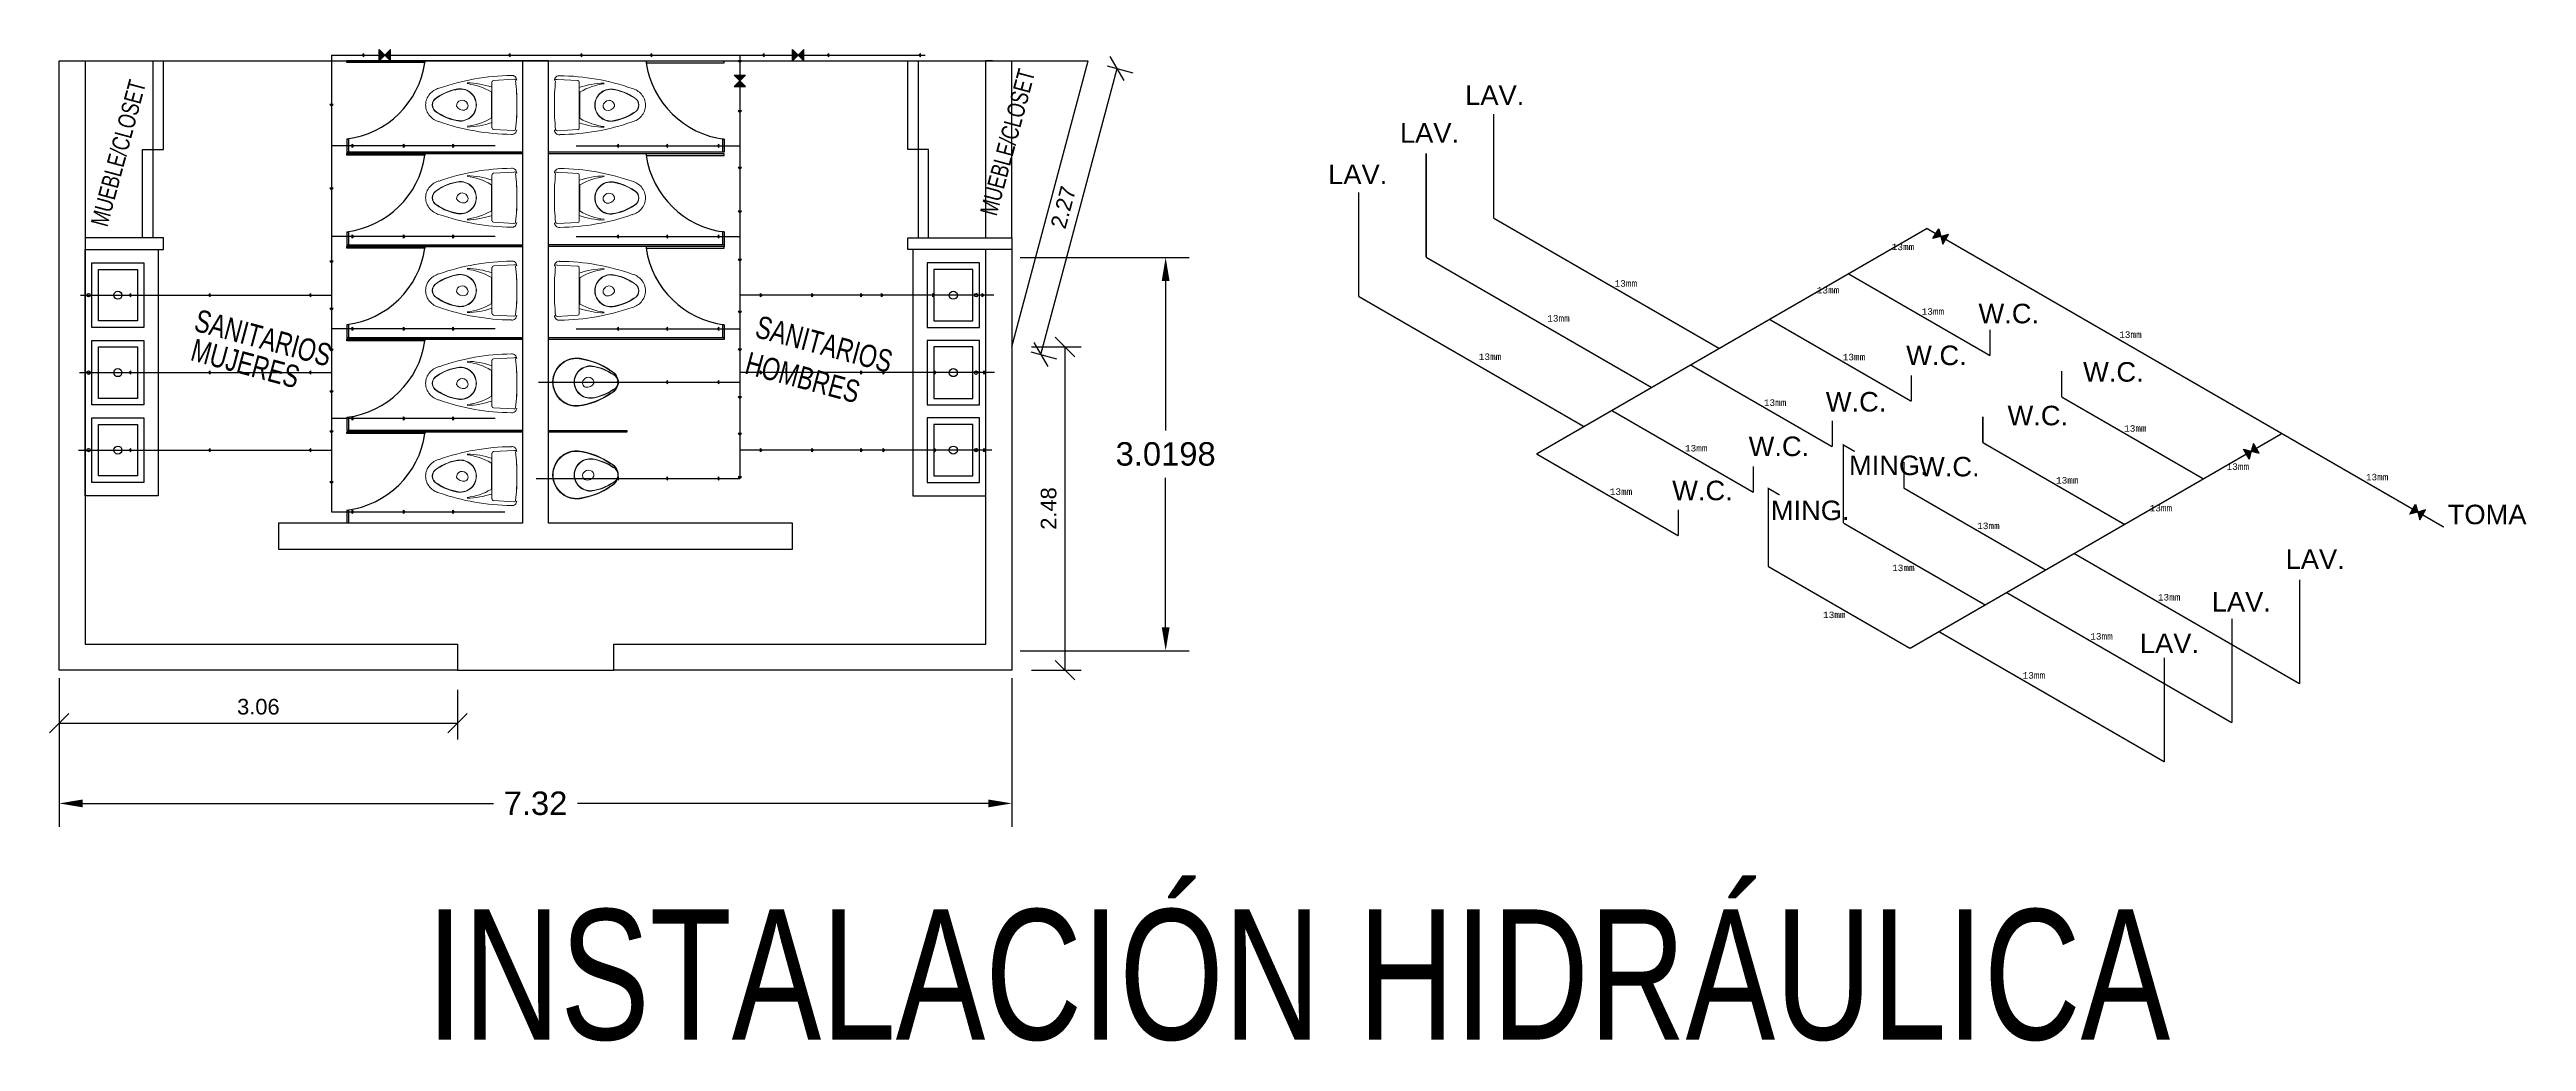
# Model space of a CAD drawing. Header units: millimetres. Extents: x 1309 to 1714, y 898 to 1242.
# Drawn here: x 1551.15 to 1570.18, y 1199.24 to 1206.86 of the extents above; entities that cross this region are included whole.
import ezdxf
from ezdxf.enums import TextEntityAlignment as Align
from ezdxf.lldxf.tags import DXFTag

# ---------------------------------------------------------------- set-up
doc = ezdxf.new("R2010")
doc.units = ezdxf.units.MM
doc.linetypes.add('ACAD_ISO12W100', pattern=[22, 12, -3, 0.5, -3, 0.5, -3])
doc.linetypes.add('HIDDEN2', pattern=[0.1875, 0.125, -0.0625])
for name, color, linetype, lineweight in [('COTAS', 202, 'Continuous', 0), ('Inst Sanit', 44, 'Continuous', 40), ('MOVILIARIO SANITARIO', 142, 'Continuous', 0)]:
    doc.layers.add(name, color=color, linetype=linetype, lineweight=lineweight)
for name, color, linetype in [('IH', 170, 'Continuous'), ('Letreros', 7, 'Continuous'), ('LINEA LIMITE DE ZONIFICACION', 2, 'Continuous'), ('neutro', 7, 'Continuous'), ('sanitario', 3, 'Continuous')]:
    doc.layers.add(name, color=color, linetype=linetype)
doc.styles.add('arial', font='arial.ttf')
doc.styles.add('ARRAY BASE$0$STYLE1', font='swissc.ttf', dxfattribs={"width": 0.9})
doc.styles.add('MONOTXT4', font='MONOTXT4.shx')
doc.styles.add('SIMPLE', font='swissl.ttf')
doc.styles.get("Standard").update_dxf_attribs({"font": 'arial.ttf'})
doc.styles.add('TEXTO GENERAL', font='swissc.ttf', dxfattribs={"width": 0.9, "height": 1})
doc.styles.add('X-BB IXTACCIHUATL luis$0$X-BB LA ESPERANZA JINETES$0$X-BB ESPERANZA CARMELO PEREZ$0$HSBC_SUC. ANGELES-BB$0$ROMANS', font='romans.shx', dxfattribs={"width": 0.75})
tags = doc.linetypes.add('ARRAY BASE$0$CACHE', pattern=[0.24, 0.12, -0.12]).pattern_tags.tags
tags[6:7] = [DXFTag(74, 4), DXFTag(75, 0), DXFTag(340, '0'), DXFTag(46, 1.0), DXFTag(50, 0.0), DXFTag(44, 0.0), DXFTag(45, 0.0)]
tags[4:5] = [DXFTag(74, 4), DXFTag(75, 0), DXFTag(340, '0'), DXFTag(46, 1.0), DXFTag(50, 0.0), DXFTag(44, 0.0), DXFTag(45, 0.0)]
doc.dimstyles.new('metros anotativo', dxfattribs={"dimtxt": 0.12, "dimasz": 0.15, "dimexe": 0.125, "dimexo": 0.15, "dimgap": 0.0652, "dimtad": 1, "dimzin": 1, "dimdsep": 46, "dimtxsty": 'Standard', "dimblk": 'OBLIQUE', "dimcen": 0, "dimadec": 0, "dimazin": 0, "dimtfac": 1, "dimtix": 1, "dimtmove": 0, "dimatfit": 3, "dimfxl": 0.3, "dimarcsym": 0})
doc.dimstyles.get("Standard").update_dxf_attribs({"dimtxt": 0.18, "dimasz": 0.18, "dimexe": 0.18, "dimexo": 0.0625, "dimgap": 0.09, "dimtad": 0, "dimtih": 1, "dimtoh": 1, "dimdec": 4, "dimzin": 0, "dimdsep": 46, "dimtxsty": 'Standard', "dimcen": 0.09, "dimadec": 0, "dimazin": 0, "dimtfac": 1, "dimtdec": 4, "dimtofl": 0, "dimtmove": 0, "dimatfit": 3, "dimfxl": 1, "dimtolj": 1, "dimtzin": 0, "dimarcsym": 0})
doc.dimstyles.new('X-BB IXTACCIHUATL luis$0$X-BB LA ESPERANZA JINETES$0$X-BB ESPERANZA CARMELO PEREZ$0$HSBC_SUC. ANGELES-BB$0$DIM-50', dxfattribs={"dimscale": 0.5, "dimtxt": 0.4, "dimasz": 0.07, "dimexe": 0.05, "dimexo": 0.05, "dimgap": 0.05, "dimtad": 2, "dimzin": 3, "dimdsep": 46, "dimtxsty": 'X-BB IXTACCIHUATL luis$0$X-BB LA ESPERANZA JINETES$0$X-BB ESPERANZA CARMELO PEREZ$0$HSBC_SUC. ANGELES-BB$0$ROMANS', "dimblk": 'X-BB IXTACCIHUATL luis$0$X-BB LA ESPERANZA JINETES$0$X-BB ESPERANZA CARMELO PEREZ$0$HSBC_SUC. ANGELES-BB$0$_ARCHTICK', "dimcen": 0.05, "dimdle": 0.046875, "dimclrd": 256, "dimclre": 8, "dimclrt": 2, "dimazin": 0, "dimtfac": 1, "dimtix": 1, "dimtmove": 2, "dimatfit": 0, "dimldrblk": 'X-BB IXTACCIHUATL luis$0$X-BB LA ESPERANZA JINETES$0$X-BB ESPERANZA CARMELO PEREZ$0$HSBC_SUC. ANGELES-BB$0$_ARCHTICK', "dimfxl": 1, "dimtolj": 1, "dimtzin": 0, "dimlwd": -1, "dimlwe": -1, "dimarcsym": 0})

msp = doc.modelspace()

# ---------------------------------------------------------------- texts
at = {"lineweight": 0, "style": 'ARRAY BASE$0$STYLE1', "width": 0.9}
for s, height, rotation, p in [('MUEBLE/CLOSET', 0.1330958, 74.95, (1551.58894, 1205.48917)), ('MUEBLE/CLOSET', 0.1330958, 74.95, (1558.422, 1205.57293)), ('SANITARIOS', 0.171845, 344.95, (1552.24686, 1204.7006)), ('MUJERES', 0.171845, 344.95, (1552.21968, 1204.47418)), ('SANITARIOS', 0.171845, 344.95, (1556.55748, 1204.65218)), ('HOMBRES', 0.171845, 344.95, (1556.47865, 1204.37252))]:
    msp.add_text(s, height=height, rotation=rotation, dxfattribs=at).set_placement(p)
at = {"color": 7, "style": 'SIMPLE'}
for s, p in [('LAV.', (1562.02387, 1206.43199)), ('LAV.', (1561.52246, 1206.14249)), ('LAV.', (1560.97104, 1205.82413)), ('W.C.', (1565.96815, 1204.75535)), ('W.C.', (1565.41222, 1204.43438)), ('W.C.', (1566.77202, 1204.30722)), ('W.C.', (1564.7948, 1204.07791)), ('W.C.', (1566.19151, 1203.97206)), ('W.C.', (1564.20183, 1203.73556)), ('MING.', (1564.97306, 1203.58948)), ('W.C.', (1565.51141, 1203.57941)), ('W.C.', (1563.61449, 1203.39646)), ('MING.', (1564.37211, 1203.24349)), ('TOMA', (1569.5741, 1203.21214)), ('LAV.', (1568.32818, 1202.86926)), ('LAV.', (1567.76096, 1202.54178)), ('LAV.', (1567.2086, 1202.22288))]:
    msp.add_text(s, height=0.15, dxfattribs=at).set_placement(p)
at = {"layer": 'IH', "color": 2, "style": 'MONOTXT4'}
for p in [(1565.3883, 1205.34213), (1563.2582, 1205.06165), (1564.81202, 1205.00942), (1562.74058, 1204.79315), (1565.61779, 1204.84593), (1567.13579, 1204.66848), (1562.21468, 1204.49835), (1565.01158, 1204.49593), (1564.40536, 1204.14593), (1567.17363, 1203.94767), (1563.79914, 1203.79593), (1567.96119, 1203.65446), (1563.2215, 1203.46243), (1566.65062, 1203.54963), (1569.03123, 1203.57414), (1567.36974, 1203.33612), (1566.0444, 1203.19963), (1565.39103, 1202.87686), (1564.86054, 1202.51613), (1567.43293, 1202.65136), (1566.91332, 1202.35136), (1566.3937, 1202.05136)]:
    msp.add_text('13mm', height=0.05, rotation=359.997934, dxfattribs=at).set_placement(p, align=Align.MIDDLE)
at = {"layer": 'LINEA LIMITE DE ZONIFICACION', "ltscale": 0.01, "style": 'TEXTO GENERAL', "width": 0.9}
msp.add_text('INSTALACIÓN HIDRÁULICA', height=1, dxfattribs=at).set_placement((1554.03946, 1199.25409))

# ---------------------------------------------------------------- blocks, each defined once
blk = doc.blocks.new('TAZA')
at = {"lineweight": 0}
for p, q in [((165.539, 500.05), (165.381, 500.058)), ((165.55, 499.861), (165.55, 500.038)), ((165.36, 499.951), (165.36, 499.761)), ((165.55, 499.684), (165.55, 499.861)), ((165.554, 499.958), (165.554, 499.861)), ((165.554, 499.861), (165.554, 499.765)), ((165.381, 499.664), (165.539, 499.673))]:
    blk.add_line(p, q, dxfattribs=at)
for centre, radius, start, end in [((165.397, 500.051), 0.0368, 84.189, 180.01), ((165.374, 500.043), 0.0161, 64.904, 152.0601), ((167.192, 499.862), 1.833, 174.1661, 180.0176), ((165.384, 498.365), 1.722, 70.5694, 89.4727), ((165.538, 500.038), 0.0115, 0.01, 87.01), ((165.758, 499.382), 0.649, 91.4737, 108.7194), ((165.798, 499.553), 0.475, 96.7856, 120.2935), ((167.192, 499.861), 1.833, 180.0024, 185.8539), ((165.561, 499.958), 0.00691, 120.2935, 180.01), ((165.794, 499.861), 0.124, 75.1531, 180.01), ((165.794, 499.861), 0.124, 180.01, 284.8669), ((165.794, 499.861), 0.122, 77.258, 180.01), ((165.794, 499.861), 0.122, 180.01, 282.762), ((165.768, 499.855), 0.034, 139.2504, 252.7), ((165.779, 499.855), 0.0428, 355.2583, 149.9686), ((165.769, 499.881), 0.0602, 258.9842, 330.7061), ((165.753, 499.604), 0.384, 54.7538, 82.7148), ((165.751, 499.598), 0.388, 55.8316, 81.7699), ((165.914, 499.842), 0.154, 42.3476, 73.5377), ((165.944, 499.861), 0.0631, 0.01, 66.5264), ((165.944, 499.861), 0.0631, 293.4936, 0.01), ((165.944, 499.861), 0.0645, 0.01, 61.6766), ((165.944, 499.861), 0.0645, 298.3434, 0.01), ((165.934, 499.861), 0.126, 0.01, 41.9699), ((165.934, 499.861), 0.126, 318.0501, 0.01), ((165.397, 499.671), 0.0368, 180.01, 275.831), ((165.38, 499.675), 0.0111, 185.8539, 273.01), ((165.384, 501.357), 1.722, 270.5473, 289.4506), ((165.538, 499.684), 0.0115, 273.01, 0.01), ((165.758, 500.34), 0.649, 251.3006, 268.5463), ((165.561, 499.765), 0.00691, 180.01, 239.7265), ((165.797, 500.169), 0.475, 239.7265, 263.2344), ((165.753, 500.118), 0.384, 277.3052, 305.2662), ((165.751, 500.125), 0.388, 278.2501, 304.1884), ((165.914, 499.88), 0.154, 286.4823, 317.6724)]:
    blk.add_arc(centre, radius, start, end, dxfattribs=at)
blk = doc.blocks.new('_Oblique')
at = {"color": 0, "linetype": 'ByBlock', "lineweight": -2}
blk.add_line((-0.5, -0.5), (0.5, 0.5), dxfattribs=at)
blk = doc.blocks.new('*D230')
at = {"layer": 'COTAS', "color": 0, "lineweight": -2, "ltscale": 2, "transparency": 16777216}
for p, q in [((1551.22, 1201.941), (1551.22, 1201.559)), ((1554.28, 1201.941), (1554.28, 1201.559)), ((1551.22, 1201.684), (1554.28, 1201.684))]:
    blk.add_line(p, q, dxfattribs=at)
at = {"layer": 'Defpoints', "color": 0, "lineweight": 30, "ltscale": 2, "transparency": 16777216}
for p in [(1551.22, 1202.091), (1554.28, 1202.091), (1554.28, 1201.684)]:
    blk.add_point(p, dxfattribs=at)
at = {"layer": 'COTAS', "color": 0, "lineweight": -2, "ltscale": 2, "transparency": 16777216, "xscale": 0.15, "yscale": 0.15, "zscale": 0.15, "rotation": 180}
blk.add_blockref('_Oblique', (1551.22, 1201.684), dxfattribs=at)
at = {"layer": 'COTAS', "color": 0, "lineweight": -2, "ltscale": 2, "transparency": 16777216, "xscale": 0.15, "yscale": 0.15, "zscale": 0.15}
blk.add_blockref('_Oblique', (1554.28, 1201.684), dxfattribs=at)
at = {"layer": 'COTAS', "color": 0, "ltscale": 2, "transparency": 16777216, "insert": (1552.75, 1201.81), "char_height": 0.12, "attachment_point": 5}
blk.add_mtext('3.06', dxfattribs=at)
blk = doc.blocks.new('*D231')
at = {"layer": 'COTAS', "color": 0, "lineweight": -2, "ltscale": 2, "transparency": 16777216}
for p, q in [((1558.69, 1204.574), (1559.074, 1204.574)), ((1558.949, 1202.091), (1558.949, 1204.574)), ((1558.69, 1202.091), (1559.074, 1202.091))]:
    blk.add_line(p, q, dxfattribs=at)
at = {"layer": 'Defpoints', "color": 0, "lineweight": 30, "ltscale": 2, "transparency": 16777216}
for p in [(1558.54, 1204.574), (1558.949, 1204.574), (1558.54, 1202.091)]:
    blk.add_point(p, dxfattribs=at)
at = {"layer": 'COTAS', "color": 0, "lineweight": -2, "ltscale": 2, "transparency": 16777216, "xscale": 0.15, "yscale": 0.15, "zscale": 0.15}
for p, rotation in [((1558.949, 1204.574), 90), ((1558.949, 1202.091), 270)]:
    blk.add_blockref('_Oblique', p, dxfattribs=dict(at, rotation=rotation))
at = {"layer": 'COTAS', "color": 0, "ltscale": 2, "transparency": 16777216, "insert": (1558.823, 1203.333), "char_height": 0.12, "attachment_point": 5, "rotation": 90}
blk.add_mtext('2.48', dxfattribs=at)
blk = doc.blocks.new('*D232')
at = {"layer": 'COTAS', "color": 0, "lineweight": -2, "ltscale": 2, "transparency": 16777216}
for p, q in [((1559.272, 1206.733), (1559.471, 1206.68)), ((1558.763, 1204.515), (1559.35, 1206.712)), ((1558.685, 1204.536), (1558.884, 1204.483))]:
    blk.add_line(p, q, dxfattribs=at)
at = {"layer": 'Defpoints', "color": 0, "lineweight": 30, "ltscale": 2, "transparency": 16777216}
for p in [(1559.128, 1206.771), (1559.35, 1206.712), (1558.54, 1204.574)]:
    blk.add_point(p, dxfattribs=at)
at = {"layer": 'COTAS', "color": 0, "lineweight": -2, "ltscale": 2, "transparency": 16777216, "xscale": 0.15, "yscale": 0.15, "zscale": 0.15}
for p, rotation in [((1559.35, 1206.712), 75.0399999999953), ((1558.763, 1204.515), 255.0399999999953)]:
    blk.add_blockref('_Oblique', p, dxfattribs=dict(at, rotation=rotation))
at = {"layer": 'COTAS', "color": 0, "ltscale": 2, "transparency": 16777216, "insert": (1558.935, 1205.646), "char_height": 0.12, "attachment_point": 5, "rotation": 75.04}
blk.add_mtext('2.27', dxfattribs=at)
blk = doc.blocks.new('*D234')
at = {"color": 0, "lineweight": -2, "transparency": 16777216}
for p, q in [((1551.22, 1202.029), (1551.22, 1200.888)), ((1558.54, 1202.029), (1558.54, 1200.888)), ((1551.4, 1201.068), (1554.558, 1201.068)), ((1558.36, 1201.068), (1555.203, 1201.068))]:
    blk.add_line(p, q, dxfattribs=at)
at = {"color": 0, "lineweight": 30, "transparency": 16777216}
for points in [[(1551.4, 1201.098), (1551.4, 1201.038), (1551.22, 1201.068)], [(1558.36, 1201.098), (1558.36, 1201.038), (1558.54, 1201.068)]]:
    blk.add_solid(points, dxfattribs=at)
at = {"layer": 'Defpoints', "color": 0, "lineweight": 30, "transparency": 16777216}
for p in [(1551.22, 1202.091), (1558.54, 1202.091), (1558.54, 1201.068)]:
    blk.add_point(p, dxfattribs=at)
at = {"color": 0, "transparency": 16777216, "insert": (1554.88, 1201.068), "char_height": 0.18, "attachment_point": 5}
blk.add_mtext('\\A1;7.32', dxfattribs=at)
blk = doc.blocks.new('*D229')
at = {"color": 0, "lineweight": -2, "transparency": 16777216}
for p, q in [((1558.603, 1205.261), (1559.902, 1205.261)), ((1559.722, 1205.081), (1559.722, 1203.933)), ((1559.722, 1202.421), (1559.722, 1203.569)), ((1558.603, 1202.241), (1559.902, 1202.241))]:
    blk.add_line(p, q, dxfattribs=at)
at = {"color": 0, "lineweight": 30, "transparency": 16777216}
for points in [[(1559.692, 1205.081), (1559.752, 1205.081), (1559.722, 1205.261)], [(1559.692, 1202.421), (1559.752, 1202.421), (1559.722, 1202.241)]]:
    blk.add_solid(points, dxfattribs=at)
at = {"layer": 'Defpoints', "color": 0, "lineweight": 30, "transparency": 16777216}
for p in [(1558.54, 1205.261), (1559.722, 1205.261), (1558.54, 1202.241)]:
    blk.add_point(p, dxfattribs=at)
at = {"color": 0, "transparency": 16777216, "insert": (1559.722, 1203.751), "char_height": 0.18, "attachment_point": 5}
blk.add_mtext('\\A1;3.0198', dxfattribs=at)
blk = doc.blocks.new('SENTIDO')
at = {"lineweight": 30}
h = blk.add_hatch(color=256, dxfattribs=at)
h.dxf.hatch_style = 1
h.paths.add_polyline_path([(1545.109, 1192.5155), (1545.0963, 1192.5028), (1545.109, 1192.49)])
blk.add_lwpolyline([(1545.109, 1192.49), (1545.109, 1192.5155), (1545.0963, 1192.5028)], close=True, dxfattribs=at)
blk = doc.blocks.new('LLAVE DE PASO')
at = {"layer": 'IH', "lineweight": 30, "yscale": 3.422525640741255, "zscale": 3.422525640741255}
for p, xscale in [((6852.213, -2892.968), -3.422525640741255), ((-3724.05, -2892.968), 3.422525640741255)]:
    blk.add_blockref('SENTIDO', p, dxfattribs=dict(at, xscale=xscale))
blk = doc.blocks.new('A$C0B1D2285')
for p, q in [((0.191, 0.387), (0.188, 0.386)), ((0.224, 0.371), (0.191, 0.39)), ((0.191, 0.39), (0.191, 0.387)), ((0.191, 0.387), (0.224, 0.368)), ((0.219, 0.368), (0.219, 0.365)), ((0.224, 0.368), (0.219, 0.365)), ((0.224, 0.371), (0.224, 0.368)), ((0.264, 0.43), (0.262, 0.428)), ((0.264, 0.433), (0.332, 0.472)), ((0.264, 0.433), (0.332, 0.472)), ((0.264, 0.433), (0.264, 0.429)), ((0.297, 0.414), (0.264, 0.433)), ((0.264, 0.43), (0.297, 0.411)), ((0.297, 0.411), (0.292, 0.408)), ((0.292, 0.411), (0.292, 0.408)), ((0.297, 0.414), (0.365, 0.453)), ((0.297, 0.414), (0.297, 0.411)), ((0.365, 0.453), (0.332, 0.472)), ((0.364, 0.449), (0.332, 0.431)), ((0.332, 0.433), (0.332, 0.291)), ((0.332, 0.431), (0.337, 0.428)), ((0.37, 0.45), (0.337, 0.431)), ((0.337, 0.431), (0.337, 0.428)), ((0.337, 0.431), (0.337, 0.428)), ((0.405, 0.391), (0.337, 0.431)), ((0.405, 0.391), (0.337, 0.431)), ((0.364, 0.449), (0.367, 0.448)), ((0.365, 0.453), (0.365, 0.449)), ((0.438, 0.411), (0.37, 0.45)), ((0.438, 0.411), (0.37, 0.45)), ((0.405, 0.391), (0.438, 0.411)), ((0.438, 0.407), (0.405, 0.388)), ((0.405, 0.391), (0.405, 0.388)), ((0.405, 0.391), (0.405, 0.388)), ((0.405, 0.388), (0.41, 0.385)), ((0.444, 0.407), (0.41, 0.388)), ((0.478, 0.349), (0.41, 0.388)), ((0.41, 0.388), (0.41, 0.385)), ((0.41, 0.388), (0.41, 0.385)), ((0.438, 0.411), (0.438, 0.407)), ((0.438, 0.407), (0.44, 0.406)), ((0.511, 0.368), (0.444, 0.407)), ((0.511, 0.368), (0.444, 0.407)), ((0.478, 0.349), (0.511, 0.368)), ((0.511, 0.365), (0.478, 0.346)), ((0.511, 0.368), (0.511, 0.365)), ((0.511, 0.365), (0.514, 0.363)), ((0.044, 0.306), (0.112, 0.345)), ((0.044, 0.306), (0.044, 0.288)), ((0.077, 0.286), (0.044, 0.306)), ((0.044, 0.288), (0.077, 0.269)), ((0.044, 0.283), (0.047, 0.284)), ((0.044, 0.283), (0.044, 0.265)), ((0.116, 0.223), (0.044, 0.265)), ((0.044, 0.26), (0.047, 0.261)), ((0.077, 0.24), (0.044, 0.26)), ((0.044, 0.26), (0.044, 0.242)), ((0.044, 0.242), (0.077, 0.222)), ((0.047, 0.283), (0.047, 0.286)), ((0.047, 0.26), (0.047, 0.263)), ((0.077, 0.287), (0.145, 0.326)), ((0.077, 0.287), (0.145, 0.326)), ((0.077, 0.287), (0.111, 0.306)), ((0.077, 0.287), (0.077, 0.269)), ((0.077, 0.287), (0.077, 0.269)), ((0.077, 0.269), (0.079, 0.27)), ((0.077, 0.24), (0.079, 0.242)), ((0.11, 0.303), (0.079, 0.285)), ((0.079, 0.285), (0.083, 0.283)), ((0.079, 0.27), (0.079, 0.285)), ((0.079, 0.224), (0.079, 0.242)), ((0.116, 0.303), (0.083, 0.283)), ((0.151, 0.244), (0.083, 0.283)), ((0.151, 0.244), (0.083, 0.283)), ((0.083, 0.283), (0.083, 0.265)), ((0.151, 0.226), (0.083, 0.265)), ((0.11, 0.303), (0.113, 0.301)), ((0.112, 0.345), (0.145, 0.326)), ((0.118, 0.345), (0.115, 0.343)), ((0.184, 0.263), (0.116, 0.303)), ((0.184, 0.263), (0.116, 0.303)), ((0.116, 0.241), (0.118, 0.242)), ((0.116, 0.241), (0.116, 0.223)), ((0.151, 0.329), (0.117, 0.348)), ((0.117, 0.348), (0.117, 0.345)), ((0.118, 0.345), (0.151, 0.326)), ((0.118, 0.224), (0.118, 0.242)), ((0.145, 0.326), (0.145, 0.323)), ((0.151, 0.326), (0.145, 0.323)), ((0.151, 0.329), (0.151, 0.326)), ((0.151, 0.244), (0.184, 0.263)), ((0.151, 0.244), (0.151, 0.226)), ((0.183, 0.26), (0.153, 0.242)), ((0.153, 0.227), (0.153, 0.242)), ((0.153, 0.242), (0.156, 0.241)), ((0.189, 0.26), (0.156, 0.241)), ((0.224, 0.202), (0.156, 0.241)), ((0.224, 0.202), (0.156, 0.241)), ((0.156, 0.241), (0.156, 0.223)), ((0.183, 0.26), (0.186, 0.259)), ((0.184, 0.263), (0.184, 0.26)), ((0.257, 0.221), (0.189, 0.26)), ((0.257, 0.221), (0.189, 0.26)), ((0.332, 0.291), (0.234, 0.235)), ((0.336, 0.222), (0.303, 0.241)), ((0.303, 0.241), (0.303, 0.238)), ((0.332, 0.291), (0.36, 0.275)), ((0.336, 0.204), (0.404, 0.243)), ((0.376, 0.28), (0.374, 0.279)), ((0.375, 0.221), (0.443, 0.26)), ((0.375, 0.221), (0.443, 0.26)), ((0.375, 0.203), (0.443, 0.242)), ((0.409, 0.264), (0.376, 0.283)), ((0.376, 0.283), (0.376, 0.28)), ((0.376, 0.28), (0.407, 0.262)), ((0.407, 0.262), (0.404, 0.261)), ((0.404, 0.261), (0.404, 0.243)), ((0.407, 0.247), (0.407, 0.262)), ((0.409, 0.246), (0.407, 0.247)), ((0.409, 0.246), (0.477, 0.286)), ((0.409, 0.264), (0.409, 0.246)), ((0.443, 0.26), (0.443, 0.242)), ((0.446, 0.247), (0.446, 0.265)), ((0.448, 0.263), (0.446, 0.265)), ((0.446, 0.247), (0.446, 0.262)), ((0.448, 0.245), (0.446, 0.247)), ((0.45, 0.323), (0.447, 0.321)), ((0.448, 0.263), (0.516, 0.303)), ((0.448, 0.263), (0.516, 0.303)), ((0.448, 0.245), (0.516, 0.285)), ((0.448, 0.263), (0.448, 0.245)), ((0.448, 0.217), (0.516, 0.257)), ((0.448, 0.217), (0.516, 0.257)), ((0.483, 0.307), (0.449, 0.326)), ((0.449, 0.326), (0.449, 0.322)), ((0.45, 0.323), (0.481, 0.305)), ((0.481, 0.305), (0.477, 0.303)), ((0.477, 0.304), (0.477, 0.286)), ((0.477, 0.257), (0.477, 0.239)), ((0.478, 0.349), (0.478, 0.346)), ((0.478, 0.346), (0.481, 0.344)), ((0.481, 0.29), (0.481, 0.305)), ((0.547, 0.3), (0.481, 0.262)), ((0.483, 0.289), (0.481, 0.29)), ((0.483, 0.26), (0.481, 0.262)), ((0.481, 0.244), (0.481, 0.262)), ((0.547, 0.254), (0.481, 0.215)), ((0.483, 0.242), (0.481, 0.244)), ((0.483, 0.289), (0.551, 0.328)), ((0.483, 0.307), (0.483, 0.289)), ((0.483, 0.242), (0.551, 0.282)), ((0.483, 0.26), (0.483, 0.242)), ((0.516, 0.303), (0.516, 0.285)), ((0.516, 0.303), (0.516, 0.285)), ((0.516, 0.257), (0.516, 0.239)), ((0.516, 0.257), (0.516, 0.239)), ((0.519, 0.289), (0.519, 0.307)), ((0.521, 0.306), (0.519, 0.307)), ((0.521, 0.288), (0.519, 0.289)), ((0.521, 0.26), (0.519, 0.261)), ((0.519, 0.243), (0.519, 0.261)), ((0.521, 0.242), (0.519, 0.243)), ((0.521, 0.306), (0.551, 0.323)), ((0.521, 0.288), (0.521, 0.306)), ((0.551, 0.305), (0.521, 0.288)), ((0.521, 0.26), (0.551, 0.277)), ((0.521, 0.242), (0.521, 0.26)), ((0.551, 0.259), (0.521, 0.242)), ((0.547, 0.326), (0.547, 0.323)), ((0.551, 0.323), (0.547, 0.325)), ((0.547, 0.303), (0.547, 0.3)), ((0.547, 0.28), (0.547, 0.277)), ((0.551, 0.277), (0.547, 0.278)), ((0.547, 0.257), (0.547, 0.254)), ((0.551, 0.346), (0.551, 0.328)), ((0.551, 0.323), (0.551, 0.305)), ((0.551, 0.3), (0.551, 0.282)), ((0.551, 0.277), (0.551, 0.259)), ((0.551, 0.254), (0.551, 0.236)), ((0.044, 0.237), (0.047, 0.238)), ((0.044, 0.237), (0.044, 0.219)), ((0.101, 0.186), (0.044, 0.219)), ((0.044, 0.213), (0.047, 0.215)), ((0.077, 0.194), (0.044, 0.213)), ((0.044, 0.213), (0.044, 0.195)), ((0.044, 0.195), (0.077, 0.176)), ((0.044, 0.19), (0.047, 0.192)), ((0.044, 0.19), (0.044, 0.172)), ((0.061, 0.163), (0.044, 0.172)), ((0.044, 0.167), (0.047, 0.169)), ((0.056, 0.16), (0.044, 0.167)), ((0.044, 0.167), (0.044, 0.153)), ((0.047, 0.237), (0.047, 0.24)), ((0.047, 0.214), (0.047, 0.217)), ((0.047, 0.191), (0.047, 0.194)), ((0.047, 0.168), (0.047, 0.171)), ((0.073, 0.132), (0.077, 0.13)), ((0.077, 0.24), (0.077, 0.222)), ((0.077, 0.24), (0.077, 0.222)), ((0.077, 0.222), (0.079, 0.224)), ((0.077, 0.194), (0.079, 0.195)), ((0.077, 0.194), (0.077, 0.176)), ((0.077, 0.194), (0.077, 0.176)), ((0.077, 0.176), (0.079, 0.177)), ((0.077, 0.135), (0.077, 0.13)), ((0.077, 0.135), (0.077, 0.13)), ((0.077, 0.13), (0.079, 0.131)), ((0.079, 0.224), (0.079, 0.239)), ((0.079, 0.177), (0.079, 0.195)), ((0.079, 0.178), (0.079, 0.192)), ((0.079, 0.132), (0.079, 0.136)), ((0.079, 0.131), (0.079, 0.136)), ((0.136, 0.206), (0.083, 0.237)), ((0.083, 0.237), (0.083, 0.219)), ((0.121, 0.197), (0.083, 0.219)), ((0.083, 0.191), (0.083, 0.175)), ((0.096, 0.183), (0.083, 0.191)), ((0.083, 0.138), (0.083, 0.127)), ((0.151, 0.088), (0.083, 0.127)), ((0.151, 0.106), (0.089, 0.141)), ((0.116, 0.131), (0.093, 0.144)), ((0.151, 0.134), (0.113, 0.155)), ((0.116, 0.223), (0.118, 0.224)), ((0.116, 0.195), (0.118, 0.196)), ((0.116, 0.195), (0.116, 0.195)), ((0.116, 0.149), (0.118, 0.15)), ((0.116, 0.149), (0.116, 0.131)), ((0.116, 0.131), (0.118, 0.132)), ((0.118, 0.225), (0.118, 0.239)), ((0.118, 0.196), (0.118, 0.196)), ((0.118, 0.132), (0.118, 0.15)), ((0.118, 0.133), (0.118, 0.147)), ((0.121, 0.238), (0.121, 0.22)), ((0.141, 0.209), (0.121, 0.22)), ((0.121, 0.146), (0.121, 0.128)), ((0.189, 0.088), (0.121, 0.128)), ((0.151, 0.152), (0.129, 0.164)), ((0.189, 0.135), (0.133, 0.167)), ((0.151, 0.226), (0.153, 0.227)), ((0.151, 0.152), (0.153, 0.153)), ((0.151, 0.152), (0.151, 0.134)), ((0.151, 0.134), (0.153, 0.135)), ((0.153, 0.135), (0.153, 0.153)), ((0.153, 0.146), (0.153, 0.15)), ((0.224, 0.184), (0.156, 0.223)), ((0.156, 0.18), (0.156, 0.177)), ((0.224, 0.138), (0.156, 0.177)), ((0.156, 0.149), (0.156, 0.131)), ((0.224, 0.11), (0.156, 0.149)), ((0.224, 0.11), (0.156, 0.149)), ((0.224, 0.092), (0.156, 0.131)), ((0.189, 0.181), (0.164, 0.195)), ((0.224, 0.156), (0.164, 0.19)), ((0.224, 0.156), (0.164, 0.19)), ((0.189, 0.199), (0.191, 0.2)), ((0.189, 0.199), (0.189, 0.181)), ((0.189, 0.181), (0.191, 0.182)), ((0.189, 0.153), (0.191, 0.154)), ((0.189, 0.153), (0.189, 0.135)), ((0.189, 0.135), (0.191, 0.136)), ((0.191, 0.182), (0.191, 0.2)), ((0.191, 0.183), (0.191, 0.197)), ((0.191, 0.136), (0.191, 0.154)), ((0.191, 0.136), (0.191, 0.151)), ((0.263, 0.156), (0.195, 0.196)), ((0.263, 0.156), (0.195, 0.196)), ((0.195, 0.196), (0.195, 0.178)), ((0.263, 0.138), (0.195, 0.178)), ((0.263, 0.11), (0.195, 0.15)), ((0.263, 0.11), (0.195, 0.15)), ((0.195, 0.15), (0.195, 0.132)), ((0.263, 0.092), (0.195, 0.132)), ((0.224, 0.202), (0.257, 0.221)), ((0.224, 0.202), (0.224, 0.184)), ((0.224, 0.184), (0.226, 0.185)), ((0.224, 0.156), (0.226, 0.157)), ((0.224, 0.156), (0.224, 0.138)), ((0.224, 0.138), (0.226, 0.139)), ((0.257, 0.218), (0.226, 0.2)), ((0.226, 0.185), (0.226, 0.2)), ((0.226, 0.2), (0.229, 0.198)), ((0.226, 0.139), (0.226, 0.157)), ((0.226, 0.14), (0.226, 0.154)), ((0.229, 0.199), (0.297, 0.238)), ((0.229, 0.199), (0.297, 0.238)), ((0.263, 0.18), (0.229, 0.199)), ((0.229, 0.199), (0.229, 0.181)), ((0.229, 0.181), (0.263, 0.162)), ((0.263, 0.133), (0.229, 0.153)), ((0.229, 0.153), (0.229, 0.135)), ((0.229, 0.135), (0.263, 0.115)), ((0.257, 0.221), (0.257, 0.218)), ((0.257, 0.218), (0.259, 0.216)), ((0.263, 0.156), (0.261, 0.158)), ((0.263, 0.138), (0.261, 0.14)), ((0.263, 0.133), (0.261, 0.135)), ((0.263, 0.18), (0.331, 0.219)), ((0.263, 0.18), (0.331, 0.219)), ((0.263, 0.162), (0.331, 0.201)), ((0.263, 0.18), (0.263, 0.162)), ((0.263, 0.156), (0.296, 0.176)), ((0.263, 0.133), (0.331, 0.173)), ((0.263, 0.133), (0.331, 0.173)), ((0.296, 0.158), (0.263, 0.138)), ((0.263, 0.156), (0.263, 0.138)), ((0.263, 0.115), (0.331, 0.155)), ((0.263, 0.133), (0.263, 0.115)), ((0.263, 0.11), (0.296, 0.13)), ((0.263, 0.087), (0.331, 0.127)), ((0.263, 0.087), (0.331, 0.127)), ((0.296, 0.176), (0.296, 0.158)), ((0.296, 0.13), (0.296, 0.112)), ((0.297, 0.238), (0.331, 0.219)), ((0.299, 0.162), (0.299, 0.18)), ((0.301, 0.179), (0.299, 0.18)), ((0.299, 0.163), (0.299, 0.177)), ((0.301, 0.161), (0.299, 0.162)), ((0.301, 0.133), (0.299, 0.134)), ((0.299, 0.116), (0.299, 0.134)), ((0.299, 0.116), (0.299, 0.131)), ((0.303, 0.238), (0.3, 0.236)), ((0.301, 0.179), (0.369, 0.218)), ((0.301, 0.179), (0.369, 0.218)), ((0.301, 0.161), (0.369, 0.2)), ((0.301, 0.179), (0.301, 0.161)), ((0.301, 0.133), (0.369, 0.172)), ((0.301, 0.133), (0.369, 0.172)), ((0.301, 0.115), (0.369, 0.154)), ((0.301, 0.133), (0.301, 0.115)), ((0.301, 0.086), (0.369, 0.126)), ((0.301, 0.086), (0.369, 0.126)), ((0.303, 0.238), (0.334, 0.22)), ((0.334, 0.22), (0.331, 0.218)), ((0.331, 0.219), (0.331, 0.201)), ((0.331, 0.173), (0.331, 0.155)), ((0.331, 0.127), (0.331, 0.109)), ((0.334, 0.205), (0.334, 0.22)), ((0.336, 0.204), (0.334, 0.205)), ((0.334, 0.159), (0.334, 0.177)), ((0.336, 0.176), (0.334, 0.177)), ((0.334, 0.16), (0.334, 0.174)), ((0.336, 0.158), (0.334, 0.159)), ((0.334, 0.113), (0.334, 0.131)), ((0.336, 0.13), (0.334, 0.131)), ((0.334, 0.113), (0.334, 0.128)), ((0.336, 0.222), (0.336, 0.204)), ((0.336, 0.158), (0.404, 0.197)), ((0.336, 0.176), (0.336, 0.158)), ((0.336, 0.112), (0.404, 0.151)), ((0.336, 0.13), (0.336, 0.112)), ((0.369, 0.218), (0.369, 0.2)), ((0.369, 0.172), (0.369, 0.154)), ((0.369, 0.126), (0.369, 0.108)), ((0.373, 0.204), (0.373, 0.222)), ((0.375, 0.221), (0.373, 0.222)), ((0.373, 0.205), (0.373, 0.219)), ((0.375, 0.203), (0.373, 0.204)), ((0.373, 0.158), (0.373, 0.176)), ((0.375, 0.175), (0.373, 0.176)), ((0.373, 0.159), (0.373, 0.173)), ((0.375, 0.157), (0.373, 0.158)), ((0.373, 0.112), (0.373, 0.13)), ((0.375, 0.129), (0.373, 0.13)), ((0.373, 0.113), (0.373, 0.127)), ((0.375, 0.221), (0.375, 0.203)), ((0.375, 0.175), (0.443, 0.214)), ((0.375, 0.175), (0.443, 0.214)), ((0.375, 0.157), (0.443, 0.196)), ((0.375, 0.175), (0.375, 0.157)), ((0.375, 0.129), (0.443, 0.168)), ((0.375, 0.129), (0.443, 0.168)), ((0.375, 0.111), (0.443, 0.15)), ((0.375, 0.129), (0.375, 0.111)), ((0.375, 0.083), (0.443, 0.122)), ((0.375, 0.083), (0.443, 0.122)), ((0.404, 0.215), (0.404, 0.197)), ((0.404, 0.169), (0.404, 0.151)), ((0.404, 0.123), (0.404, 0.105)), ((0.407, 0.201), (0.407, 0.219)), ((0.409, 0.218), (0.407, 0.219)), ((0.407, 0.202), (0.407, 0.216)), ((0.409, 0.2), (0.407, 0.201)), ((0.407, 0.155), (0.407, 0.173)), ((0.409, 0.172), (0.407, 0.173)), ((0.407, 0.156), (0.407, 0.17)), ((0.409, 0.154), (0.407, 0.155)), ((0.407, 0.109), (0.407, 0.127)), ((0.409, 0.126), (0.407, 0.127)), ((0.407, 0.11), (0.407, 0.124)), ((0.409, 0.2), (0.477, 0.239)), ((0.409, 0.218), (0.409, 0.2)), ((0.409, 0.154), (0.477, 0.193)), ((0.409, 0.172), (0.409, 0.154)), ((0.409, 0.108), (0.477, 0.147)), ((0.409, 0.126), (0.409, 0.108)), ((0.443, 0.214), (0.443, 0.196)), ((0.443, 0.168), (0.443, 0.15)), ((0.443, 0.122), (0.443, 0.104)), ((0.448, 0.217), (0.446, 0.218)), ((0.446, 0.2), (0.446, 0.218)), ((0.446, 0.201), (0.446, 0.216)), ((0.448, 0.199), (0.446, 0.2)), ((0.448, 0.171), (0.446, 0.172)), ((0.446, 0.154), (0.446, 0.172)), ((0.446, 0.155), (0.446, 0.169)), ((0.448, 0.153), (0.446, 0.154)), ((0.448, 0.125), (0.446, 0.126)), ((0.446, 0.108), (0.446, 0.126)), ((0.446, 0.109), (0.446, 0.123)), ((0.448, 0.199), (0.516, 0.239)), ((0.448, 0.217), (0.448, 0.199)), ((0.448, 0.171), (0.516, 0.21)), ((0.448, 0.171), (0.516, 0.21)), ((0.448, 0.153), (0.516, 0.192)), ((0.448, 0.171), (0.448, 0.153)), ((0.448, 0.125), (0.516, 0.164)), ((0.448, 0.125), (0.516, 0.164)), ((0.448, 0.107), (0.516, 0.146)), ((0.448, 0.125), (0.448, 0.107)), ((0.477, 0.211), (0.477, 0.193)), ((0.477, 0.165), (0.477, 0.147)), ((0.481, 0.197), (0.481, 0.215)), ((0.483, 0.214), (0.481, 0.215)), ((0.547, 0.208), (0.481, 0.169)), ((0.483, 0.196), (0.481, 0.197)), ((0.481, 0.151), (0.481, 0.169)), ((0.483, 0.168), (0.481, 0.169)), ((0.483, 0.15), (0.481, 0.151)), ((0.483, 0.196), (0.551, 0.236)), ((0.483, 0.214), (0.483, 0.196)), ((0.483, 0.15), (0.551, 0.189)), ((0.483, 0.168), (0.483, 0.15)), ((0.516, 0.21), (0.516, 0.192)), ((0.516, 0.21), (0.516, 0.192)), ((0.516, 0.164), (0.516, 0.146)), ((0.516, 0.164), (0.516, 0.146)), ((0.519, 0.151), (0.516, 0.149)), ((0.521, 0.213), (0.519, 0.215)), ((0.519, 0.197), (0.519, 0.215)), ((0.521, 0.195), (0.519, 0.197)), ((0.521, 0.167), (0.519, 0.169)), ((0.519, 0.151), (0.519, 0.169)), ((0.521, 0.149), (0.519, 0.151)), ((0.521, 0.213), (0.551, 0.23)), ((0.521, 0.195), (0.521, 0.213)), ((0.551, 0.212), (0.521, 0.195)), ((0.521, 0.167), (0.551, 0.184)), ((0.521, 0.149), (0.521, 0.167)), ((0.551, 0.166), (0.521, 0.149)), ((0.547, 0.234), (0.547, 0.231)), ((0.551, 0.23), (0.547, 0.232)), ((0.547, 0.211), (0.547, 0.208)), ((0.547, 0.188), (0.547, 0.184)), ((0.551, 0.184), (0.547, 0.186)), ((0.551, 0.23), (0.551, 0.212)), ((0.551, 0.207), (0.551, 0.189)), ((0.551, 0.184), (0.551, 0.166)), ((0.116, 0.103), (0.118, 0.104)), ((0.116, 0.085), (0.118, 0.086)), ((0.118, 0.086), (0.118, 0.092)), ((0.118, 0.086), (0.121, 0.084)), ((0.189, 0.042), (0.121, 0.082)), ((0.151, 0.106), (0.153, 0.107)), ((0.151, 0.106), (0.151, 0.088)), ((0.151, 0.088), (0.153, 0.089)), ((0.153, 0.09), (0.153, 0.104)), ((0.224, 0.063), (0.156, 0.103)), ((0.224, 0.063), (0.156, 0.103)), ((0.156, 0.103), (0.156, 0.085)), ((0.224, 0.045), (0.156, 0.085)), ((0.189, 0.106), (0.191, 0.108)), ((0.189, 0.088), (0.191, 0.09)), ((0.189, 0.06), (0.191, 0.062)), ((0.189, 0.06), (0.189, 0.042)), ((0.189, 0.042), (0.191, 0.044)), ((0.191, 0.09), (0.191, 0.105)), ((0.191, 0.044), (0.191, 0.062)), ((0.191, 0.044), (0.191, 0.059)), ((0.191, 0.044), (0.195, 0.042)), ((0.263, 0.064), (0.195, 0.103)), ((0.263, 0.064), (0.195, 0.103)), ((0.195, 0.103), (0.195, 0.085)), ((0.263, 0.046), (0.195, 0.085)), ((0.263, 0.018), (0.195, 0.057)), ((0.263, 0.018), (0.195, 0.057)), ((0.195, 0.057), (0.195, 0.039)), ((0.263, 0), (0.195, 0.039)), ((0.224, 0.11), (0.226, 0.111)), ((0.224, 0.11), (0.224, 0.092)), ((0.224, 0.092), (0.226, 0.093)), ((0.224, 0.063), (0.226, 0.065)), ((0.224, 0.063), (0.224, 0.045)), ((0.224, 0.045), (0.226, 0.047)), ((0.226, 0.093), (0.226, 0.111)), ((0.226, 0.093), (0.226, 0.108)), ((0.226, 0.047), (0.226, 0.065)), ((0.226, 0.047), (0.226, 0.062)), ((0.263, 0.087), (0.229, 0.106)), ((0.229, 0.106), (0.229, 0.088)), ((0.229, 0.088), (0.263, 0.069)), ((0.263, 0.041), (0.229, 0.06)), ((0.229, 0.06), (0.229, 0.042)), ((0.229, 0.042), (0.263, 0.023)), ((0.263, 0.115), (0.261, 0.117)), ((0.263, 0.092), (0.261, 0.093)), ((0.263, 0.087), (0.261, 0.088)), ((0.263, 0.069), (0.261, 0.07)), ((0.263, 0.046), (0.261, 0.047)), ((0.263, 0.041), (0.261, 0.042)), ((0.263, 0.023), (0.261, 0.024)), ((0.296, 0.112), (0.263, 0.092)), ((0.263, 0.11), (0.263, 0.092)), ((0.263, 0.069), (0.331, 0.109)), ((0.263, 0.087), (0.263, 0.069)), ((0.263, 0.064), (0.296, 0.083)), ((0.263, 0.041), (0.331, 0.08)), ((0.263, 0.041), (0.331, 0.08)), ((0.296, 0.065), (0.263, 0.046)), ((0.263, 0.064), (0.263, 0.046)), ((0.263, 0.023), (0.331, 0.062)), ((0.263, 0.041), (0.263, 0.023)), ((0.263, 0.018), (0.296, 0.037)), ((0.296, 0.019), (0.263, 0)), ((0.263, 0.018), (0.263, 0)), ((0.296, 0.083), (0.296, 0.065)), ((0.296, 0.037), (0.296, 0.019)), ((0.299, 0.023), (0.296, 0.022)), ((0.301, 0.115), (0.299, 0.116)), ((0.301, 0.086), (0.299, 0.088)), ((0.299, 0.07), (0.299, 0.088)), ((0.299, 0.07), (0.299, 0.085)), ((0.301, 0.068), (0.299, 0.07)), ((0.301, 0.04), (0.299, 0.041)), ((0.299, 0.023), (0.299, 0.041)), ((0.299, 0.024), (0.299, 0.039)), ((0.301, 0.022), (0.299, 0.023)), ((0.301, 0.068), (0.369, 0.108)), ((0.301, 0.086), (0.301, 0.068)), ((0.301, 0.04), (0.369, 0.08)), ((0.301, 0.04), (0.369, 0.08)), ((0.301, 0.022), (0.369, 0.062)), ((0.301, 0.04), (0.301, 0.022)), ((0.331, 0.08), (0.331, 0.062)), ((0.336, 0.112), (0.334, 0.113)), ((0.334, 0.067), (0.334, 0.085)), ((0.336, 0.083), (0.334, 0.085)), ((0.334, 0.067), (0.334, 0.082)), ((0.336, 0.065), (0.334, 0.067)), ((0.336, 0.065), (0.404, 0.105)), ((0.336, 0.083), (0.336, 0.065)), ((0.369, 0.08), (0.369, 0.062)), ((0.373, 0.066), (0.369, 0.064)), ((0.375, 0.111), (0.373, 0.112)), ((0.373, 0.066), (0.373, 0.084)), ((0.375, 0.083), (0.373, 0.084)), ((0.373, 0.066), (0.373, 0.081)), ((0.375, 0.065), (0.373, 0.066)), ((0.375, 0.065), (0.443, 0.104)), ((0.375, 0.083), (0.375, 0.065)), ((0.409, 0.108), (0.407, 0.109)), ((0.446, 0.108), (0.443, 0.106)), ((0.448, 0.107), (0.446, 0.108))]:
    blk.add_line(p, q)
for points in [[(0.117, 0.348), (0.185, 0.387), (0.219, 0.368)], [(0.117, 0.348), (0.185, 0.387)], [(0.151, 0.329), (0.219, 0.368)], [(0.151, 0.329), (0.219, 0.368)], [(0.191, 0.39), (0.258, 0.43), (0.292, 0.411)], [(0.191, 0.39), (0.258, 0.43)], [(0.224, 0.371), (0.292, 0.411)], [(0.224, 0.371), (0.292, 0.411)], [(0.449, 0.326), (0.517, 0.365), (0.551, 0.346)], [(0.449, 0.326), (0.517, 0.365)], [(0.116, 0.241), (0.044, 0.283)], [(0.118, 0.242), (0.047, 0.283), (0.047, 0.283)], [(0.079, 0.242), (0.047, 0.26), (0.047, 0.26)], [(0.303, 0.241), (0.37, 0.28), (0.404, 0.261)], [(0.303, 0.241), (0.37, 0.28)], [(0.336, 0.222), (0.404, 0.261)], [(0.336, 0.222), (0.404, 0.261)], [(0.373, 0.222), (0.441, 0.261), (0.443, 0.26)], [(0.376, 0.283), (0.444, 0.323), (0.477, 0.304)], [(0.376, 0.283), (0.444, 0.323)], [(0.407, 0.219), (0.476, 0.258), (0.477, 0.257)], [(0.409, 0.264), (0.477, 0.304)], [(0.409, 0.264), (0.477, 0.304)], [(0.409, 0.218), (0.477, 0.257)], [(0.409, 0.218), (0.477, 0.257)], [(0.446, 0.265), (0.514, 0.304), (0.516, 0.303)], [(0.446, 0.218), (0.514, 0.258), (0.516, 0.257)], [(0.483, 0.307), (0.551, 0.346)], [(0.483, 0.307), (0.551, 0.346)], [(0.483, 0.26), (0.551, 0.3)], [(0.483, 0.26), (0.551, 0.3)], [(0.483, 0.214), (0.551, 0.254)], [(0.483, 0.214), (0.551, 0.254)], [(0.519, 0.307), (0.547, 0.323), (0.547, 0.323)], [(0.519, 0.261), (0.547, 0.277), (0.547, 0.277)], [(0.547, 0.302), (0.551, 0.3)], [(0.547, 0.255), (0.551, 0.254)], [(0.116, 0.195), (0.044, 0.237)], [(0.076, 0.172), (0.044, 0.19)], [(0.118, 0.196), (0.047, 0.237), (0.047, 0.237)], [(0.079, 0.195), (0.047, 0.214), (0.047, 0.214)], [(0.078, 0.173), (0.047, 0.191), (0.047, 0.191)], [(0.058, 0.161), (0.047, 0.168), (0.047, 0.168)], [(0.053, 0.121), (0.116, 0.085), (0.116, 0.103), (0.069, 0.13)], [(0.118, 0.086), (0.118, 0.104), (0.071, 0.131)], [(0.138, 0.207), (0.084, 0.238), (0.083, 0.237)], [(0.098, 0.184), (0.084, 0.192), (0.083, 0.191)], [(0.153, 0.089), (0.153, 0.107), (0.091, 0.142)], [(0.116, 0.149), (0.109, 0.153)], [(0.118, 0.15), (0.111, 0.154)], [(0.191, 0.2), (0.123, 0.239), (0.121, 0.238)], [(0.189, 0.199), (0.121, 0.238)], [(0.189, 0.199), (0.121, 0.238)], [(0.191, 0.09), (0.191, 0.108), (0.123, 0.147), (0.121, 0.146)], [(0.189, 0.088), (0.189, 0.106), (0.121, 0.146)], [(0.133, 0.139), (0.121, 0.146)], [(0.153, 0.153), (0.131, 0.166)], [(0.189, 0.153), (0.149, 0.176)], [(0.191, 0.154), (0.151, 0.177)], [(0.226, 0.111), (0.158, 0.15), (0.156, 0.149)], [(0.226, 0.157), (0.166, 0.191)], [(0.263, 0.159), (0.196, 0.197), (0.195, 0.196)], [(0.263, 0.113), (0.196, 0.151), (0.195, 0.15)], [(0.262, 0.136), (0.231, 0.154), (0.229, 0.153)], [(0.262, 0.136), (0.329, 0.174), (0.331, 0.173)], [(0.262, 0.089), (0.329, 0.127), (0.331, 0.127)], [(0.263, 0.159), (0.294, 0.177), (0.296, 0.176)], [(0.263, 0.113), (0.294, 0.131), (0.296, 0.13)], [(0.299, 0.18), (0.368, 0.219), (0.369, 0.218)], [(0.299, 0.134), (0.368, 0.173), (0.369, 0.172)], [(0.299, 0.088), (0.368, 0.127), (0.369, 0.126)], [(0.334, 0.177), (0.402, 0.216), (0.404, 0.215)], [(0.334, 0.131), (0.402, 0.17), (0.404, 0.169)], [(0.334, 0.085), (0.402, 0.124), (0.404, 0.123)], [(0.336, 0.176), (0.404, 0.215)], [(0.336, 0.176), (0.404, 0.215)], [(0.336, 0.13), (0.404, 0.169)], [(0.336, 0.13), (0.404, 0.169)], [(0.336, 0.083), (0.404, 0.123)], [(0.336, 0.083), (0.404, 0.123)], [(0.373, 0.176), (0.441, 0.215), (0.443, 0.214)], [(0.373, 0.13), (0.441, 0.169), (0.443, 0.168)], [(0.373, 0.084), (0.441, 0.123), (0.443, 0.122)], [(0.407, 0.173), (0.476, 0.212), (0.477, 0.211)], [(0.407, 0.127), (0.476, 0.166), (0.477, 0.165)], [(0.409, 0.172), (0.477, 0.211)], [(0.409, 0.172), (0.477, 0.211)], [(0.409, 0.126), (0.477, 0.165)], [(0.409, 0.126), (0.477, 0.165)], [(0.446, 0.172), (0.514, 0.211), (0.516, 0.21)], [(0.446, 0.126), (0.514, 0.165), (0.516, 0.164)], [(0.483, 0.168), (0.551, 0.207)], [(0.483, 0.168), (0.551, 0.207)], [(0.519, 0.215), (0.547, 0.231), (0.547, 0.231)], [(0.519, 0.169), (0.547, 0.184), (0.547, 0.184)], [(0.547, 0.209), (0.551, 0.207)], [(0.191, 0.062), (0.123, 0.101), (0.121, 0.1)], [(0.189, 0.06), (0.121, 0.1), (0.121, 0.082)], [(0.189, 0.06), (0.126, 0.097)], [(0.226, 0.065), (0.158, 0.104), (0.156, 0.103)], [(0.263, 0.066), (0.196, 0.104), (0.195, 0.103)], [(0.263, 0.02), (0.196, 0.058), (0.195, 0.057)], [(0.262, 0.089), (0.231, 0.107), (0.229, 0.106)], [(0.262, 0.043), (0.231, 0.061), (0.229, 0.06)], [(0.262, 0.043), (0.329, 0.081), (0.331, 0.08)], [(0.263, 0.066), (0.294, 0.084), (0.296, 0.083)], [(0.263, 0.02), (0.294, 0.038), (0.296, 0.037)], [(0.299, 0.041), (0.368, 0.081), (0.369, 0.08)]]:
    blk.add_lwpolyline(points)
at = {"layer": 'Inst Sanit'}
for p, q in [((0.508, 0.371), (0.537, 0.388)), ((0.54, 0.352), (0.57, 0.369)), ((0.164, 0.19), (0.166, 0.191))]:
    blk.add_line(p, q, dxfattribs=at)
at = {"layer": 'Inst Sanit', "linetype": 'ByBlock'}
for p, q in [((0.414, 0.317), (0.395, 0.306)), ((0.143, 0.21), (0, 0.128)), ((0.159, 0.182), (0.033, 0.109))]:
    blk.add_line(p, q, dxfattribs=at)
at = {"layer": 'Inst Sanit', "linetype": 'ByBlock', "extrusion": (0, 0, -1)}
for centre, major_axis, ratio, start_param, end_param in [((0.403, 0.291), (-0.0082, 0.0141), 0.779246, 5.144781, 7.42159), ((0.423, 0.303), (-0.0082, 0.0141), 0.779246, 0, 1.138404), ((0.151, 0.196), (-0.0082, 0.0141), 0.779246, 0, 0.627215), ((0.151, 0.196), (-0.0082, 0.0141), 0.779246, 0.627215, 2.037466), ((0.151, 0.196), (-0.0082, 0.0141), 0.779246, 2.374673, 3.141593), ((0.153, 0.197), (-0.0075, 0.016), 0.681558, 2.076878, 2.269562)]:
    blk.add_ellipse(centre, major_axis=major_axis, ratio=ratio, start_param=start_param, end_param=end_param, dxfattribs=at)
at = {"layer": 'Inst Sanit', "linetype": 'ByBlock'}
blk.add_open_spline([(0.392, 0.293), (0.392, 0.297), (0.393, 0.302), (0.399, 0.305), (0.404, 0.304), (0.407, 0.302)], degree=3, knots=[2.082011, 2.082011, 2.082011, 2.082011, 3.116946, 3.116946, 4.202593, 4.202593, 4.202593, 4.202593], dxfattribs=at)
blk = doc.blocks.new('A$C1B860051')
at = {"layer": 'Inst Sanit', "linetype": 'ByBlock'}
for p, q in [((0.15, 0.367), (0.119, 0.377)), ((0.099, 0.338), (0.068, 0.347)), ((0.229, 0.299), (0.206, 0.308)), ((0.239, 0.339), (0.227, 0.343))]:
    blk.add_line(p, q, dxfattribs=at)
blk.add_ellipse((0.228, 0.318), major_axis=(0.0212, 0.0127), ratio=1, start_param=1.070828, end_param=3.032767, dxfattribs=at)
blk.add_ellipse((0.234, 0.319), major_axis=(0.0049, 0.0197), ratio=0.570472, dxfattribs=at)
blk.add_open_spline([(0.238, 0.336), (0.236, 0.337), (0.232, 0.335), (0.225, 0.325), (0.223, 0.317), (0.225, 0.3), (0.232, 0.298), (0.244, 0.314), (0.245, 0.328), (0.241, 0.335), (0.239, 0.336), (0.238, 0.336)], degree=3, knots=[0, 0, 0, 0, 1.064035, 1.064035, 2.128071, 2.128071, 4.096064, 4.096064, 5.796514, 5.796514, 6.283185, 6.283185, 6.283185, 6.283185], dxfattribs=at)
blk.add_blockref('A$C0B1D2285', (0, 0))
blk = doc.blocks.new('A$C7F13430A')
for p, q in [((0.147, 0.387), (0.144, 0.386)), ((0.18, 0.371), (0.147, 0.39)), ((0.147, 0.39), (0.147, 0.387)), ((0.147, 0.387), (0.18, 0.368)), ((0.18, 0.368), (0.175, 0.365)), ((0.175, 0.368), (0.175, 0.365)), ((0.18, 0.371), (0.18, 0.368)), ((0.221, 0.43), (0.218, 0.428)), ((0.22, 0.433), (0.288, 0.472)), ((0.22, 0.433), (0.288, 0.472)), ((0.253, 0.414), (0.22, 0.433)), ((0.22, 0.433), (0.22, 0.429)), ((0.221, 0.43), (0.253, 0.411)), ((0.248, 0.411), (0.248, 0.408)), ((0.253, 0.411), (0.248, 0.408)), ((0.253, 0.414), (0.321, 0.453)), ((0.253, 0.414), (0.253, 0.411)), ((0.321, 0.453), (0.288, 0.472)), ((0.321, 0.449), (0.288, 0.431)), ((0.288, 0.433), (0.288, 0.291)), ((0.288, 0.431), (0.293, 0.428)), ((0.326, 0.45), (0.293, 0.431)), ((0.361, 0.391), (0.293, 0.431)), ((0.361, 0.391), (0.293, 0.431)), ((0.293, 0.431), (0.293, 0.428)), ((0.293, 0.431), (0.293, 0.428)), ((0.321, 0.453), (0.321, 0.449)), ((0.321, 0.449), (0.323, 0.448)), ((0.394, 0.411), (0.326, 0.45)), ((0.394, 0.411), (0.326, 0.45)), ((0.361, 0.391), (0.394, 0.411)), ((0.394, 0.407), (0.361, 0.388)), ((0.361, 0.391), (0.361, 0.388)), ((0.361, 0.391), (0.361, 0.388)), ((0.361, 0.388), (0.366, 0.385)), ((0.4, 0.407), (0.366, 0.388)), ((0.366, 0.388), (0.366, 0.385)), ((0.366, 0.388), (0.366, 0.385)), ((0.434, 0.349), (0.366, 0.388)), ((0.394, 0.411), (0.394, 0.407)), ((0.394, 0.407), (0.397, 0.406)), ((0.468, 0.368), (0.4, 0.407)), ((0.468, 0.368), (0.4, 0.407)), ((0.434, 0.349), (0.468, 0.368)), ((0.467, 0.365), (0.434, 0.346)), ((0.467, 0.365), (0.47, 0.363)), ((0.468, 0.368), (0.468, 0.365)), ((0, 0.306), (0.068, 0.345)), ((0.034, 0.286), (0, 0.306)), ((0, 0.306), (0, 0.288)), ((0, 0.288), (0.033, 0.269)), ((0, 0.283), (0.003, 0.284)), ((0, 0.283), (0, 0.265)), ((0.072, 0.223), (0, 0.265)), ((0, 0.26), (0.003, 0.261)), ((0, 0.26), (0, 0.242)), ((0.033, 0.24), (0, 0.26)), ((0, 0.242), (0.033, 0.222)), ((0.003, 0.283), (0.003, 0.286)), ((0.003, 0.26), (0.003, 0.263)), ((0.033, 0.287), (0.101, 0.326)), ((0.033, 0.287), (0.101, 0.326)), ((0.033, 0.287), (0.067, 0.306)), ((0.033, 0.287), (0.033, 0.269)), ((0.033, 0.287), (0.033, 0.269)), ((0.033, 0.269), (0.035, 0.27)), ((0.033, 0.24), (0.035, 0.242)), ((0.066, 0.303), (0.035, 0.285)), ((0.035, 0.27), (0.035, 0.285)), ((0.035, 0.285), (0.039, 0.283)), ((0.035, 0.224), (0.035, 0.242)), ((0.072, 0.303), (0.039, 0.283)), ((0.107, 0.244), (0.039, 0.283)), ((0.107, 0.244), (0.039, 0.283)), ((0.039, 0.283), (0.039, 0.265)), ((0.107, 0.226), (0.039, 0.265)), ((0.066, 0.303), (0.069, 0.301)), ((0.068, 0.345), (0.101, 0.326)), ((0.074, 0.345), (0.071, 0.343)), ((0.14, 0.263), (0.072, 0.303)), ((0.14, 0.263), (0.072, 0.303)), ((0.072, 0.241), (0.074, 0.242)), ((0.072, 0.241), (0.072, 0.223)), ((0.107, 0.329), (0.073, 0.348)), ((0.073, 0.348), (0.073, 0.345)), ((0.074, 0.345), (0.107, 0.326)), ((0.074, 0.224), (0.074, 0.242)), ((0.107, 0.326), (0.101, 0.323)), ((0.101, 0.326), (0.101, 0.323)), ((0.107, 0.329), (0.107, 0.326)), ((0.107, 0.244), (0.14, 0.263)), ((0.107, 0.244), (0.107, 0.226)), ((0.14, 0.26), (0.109, 0.242)), ((0.109, 0.242), (0.112, 0.241)), ((0.109, 0.227), (0.109, 0.242)), ((0.146, 0.26), (0.112, 0.241)), ((0.18, 0.202), (0.112, 0.241)), ((0.18, 0.202), (0.112, 0.241)), ((0.112, 0.241), (0.112, 0.223)), ((0.14, 0.263), (0.14, 0.26)), ((0.14, 0.26), (0.142, 0.259)), ((0.213, 0.221), (0.146, 0.26)), ((0.213, 0.221), (0.146, 0.26)), ((0.288, 0.291), (0.19, 0.235)), ((0.259, 0.241), (0.259, 0.238)), ((0.292, 0.222), (0.259, 0.241)), ((0.288, 0.291), (0.316, 0.275)), ((0.292, 0.204), (0.36, 0.243)), ((0.333, 0.28), (0.33, 0.279)), ((0.331, 0.221), (0.399, 0.26)), ((0.331, 0.221), (0.399, 0.26)), ((0.332, 0.283), (0.332, 0.28)), ((0.365, 0.264), (0.332, 0.283)), ((0.333, 0.28), (0.363, 0.262)), ((0.363, 0.262), (0.36, 0.261)), ((0.36, 0.261), (0.36, 0.243)), ((0.363, 0.247), (0.363, 0.262)), ((0.365, 0.246), (0.363, 0.247)), ((0.365, 0.246), (0.433, 0.286)), ((0.365, 0.264), (0.365, 0.246)), ((0.377, 0.23), (0.399, 0.242)), ((0.399, 0.26), (0.399, 0.242)), ((0.404, 0.263), (0.402, 0.265)), ((0.402, 0.247), (0.402, 0.265)), ((0.402, 0.247), (0.402, 0.262)), ((0.404, 0.245), (0.402, 0.247)), ((0.406, 0.323), (0.403, 0.321)), ((0.404, 0.263), (0.472, 0.303)), ((0.404, 0.263), (0.472, 0.303)), ((0.404, 0.245), (0.472, 0.285)), ((0.404, 0.263), (0.404, 0.245)), ((0.404, 0.217), (0.472, 0.257)), ((0.404, 0.217), (0.472, 0.257)), ((0.405, 0.326), (0.405, 0.322)), ((0.439, 0.307), (0.405, 0.326)), ((0.406, 0.323), (0.437, 0.305)), ((0.437, 0.305), (0.433, 0.303)), ((0.433, 0.304), (0.433, 0.286)), ((0.433, 0.257), (0.433, 0.239)), ((0.434, 0.349), (0.434, 0.346)), ((0.434, 0.346), (0.437, 0.344)), ((0.437, 0.29), (0.437, 0.305)), ((0.504, 0.3), (0.437, 0.262)), ((0.439, 0.289), (0.437, 0.29)), ((0.437, 0.244), (0.437, 0.262)), ((0.439, 0.26), (0.437, 0.262)), ((0.504, 0.254), (0.437, 0.215)), ((0.439, 0.242), (0.437, 0.244)), ((0.439, 0.289), (0.507, 0.328)), ((0.439, 0.307), (0.439, 0.289)), ((0.439, 0.242), (0.507, 0.282)), ((0.439, 0.26), (0.439, 0.242)), ((0.472, 0.303), (0.472, 0.285)), ((0.472, 0.303), (0.472, 0.285)), ((0.472, 0.257), (0.472, 0.239)), ((0.472, 0.257), (0.472, 0.239)), ((0.477, 0.306), (0.475, 0.307)), ((0.475, 0.289), (0.475, 0.307)), ((0.477, 0.288), (0.475, 0.289)), ((0.475, 0.243), (0.475, 0.261)), ((0.477, 0.26), (0.475, 0.261)), ((0.477, 0.242), (0.475, 0.243)), ((0.477, 0.306), (0.507, 0.323)), ((0.477, 0.288), (0.477, 0.306)), ((0.507, 0.305), (0.477, 0.288)), ((0.477, 0.26), (0.507, 0.277)), ((0.477, 0.242), (0.477, 0.26)), ((0.507, 0.259), (0.477, 0.242)), ((0.504, 0.326), (0.504, 0.323)), ((0.507, 0.323), (0.504, 0.325)), ((0.504, 0.303), (0.504, 0.3)), ((0.504, 0.28), (0.504, 0.277)), ((0.507, 0.277), (0.504, 0.278)), ((0.504, 0.257), (0.504, 0.254)), ((0.507, 0.346), (0.507, 0.328)), ((0.507, 0.323), (0.507, 0.305)), ((0.507, 0.3), (0.507, 0.282)), ((0.507, 0.277), (0.507, 0.259)), ((0.507, 0.254), (0.507, 0.236)), ((0, 0.237), (0.003, 0.238)), ((0, 0.237), (0, 0.219)), ((0.072, 0.177), (0, 0.219)), ((0, 0.213), (0.003, 0.215)), ((0, 0.213), (0, 0.195)), ((0.033, 0.194), (0, 0.213)), ((0, 0.195), (0.033, 0.176)), ((0, 0.19), (0.003, 0.192)), ((0, 0.19), (0, 0.172)), ((0, 0.167), (0.003, 0.169)), ((0, 0.167), (0, 0.149)), ((0.033, 0.148), (0, 0.167)), ((0, 0.149), (0.033, 0.13)), ((0, 0.144), (0.003, 0.146)), ((0.003, 0.237), (0.003, 0.24)), ((0.003, 0.214), (0.003, 0.217)), ((0.003, 0.191), (0.003, 0.194)), ((0.003, 0.168), (0.003, 0.171)), ((0.033, 0.24), (0.033, 0.222)), ((0.033, 0.24), (0.033, 0.222)), ((0.033, 0.222), (0.035, 0.224)), ((0.033, 0.194), (0.035, 0.195)), ((0.033, 0.194), (0.033, 0.176)), ((0.033, 0.194), (0.033, 0.176)), ((0.033, 0.176), (0.035, 0.177)), ((0.033, 0.148), (0.035, 0.149)), ((0.033, 0.148), (0.033, 0.13)), ((0.033, 0.135), (0.033, 0.13)), ((0.033, 0.13), (0.035, 0.131)), ((0.035, 0.224), (0.035, 0.239)), ((0.035, 0.177), (0.035, 0.195)), ((0.035, 0.178), (0.035, 0.192)), ((0.035, 0.132), (0.035, 0.136)), ((0.107, 0.198), (0.039, 0.237)), ((0.039, 0.237), (0.039, 0.219)), ((0.107, 0.18), (0.039, 0.219)), ((0.107, 0.152), (0.039, 0.191)), ((0.039, 0.191), (0.039, 0.173)), ((0.107, 0.134), (0.039, 0.173)), ((0.107, 0.106), (0.039, 0.145)), ((0.039, 0.145), (0.039, 0.127)), ((0.107, 0.088), (0.039, 0.127)), ((0.072, 0.223), (0.074, 0.224)), ((0.072, 0.195), (0.074, 0.196)), ((0.072, 0.195), (0.074, 0.196)), ((0.072, 0.195), (0.072, 0.177)), ((0.072, 0.177), (0.074, 0.178)), ((0.072, 0.131), (0.074, 0.132)), ((0.074, 0.225), (0.074, 0.239)), ((0.074, 0.178), (0.074, 0.196)), ((0.074, 0.196), (0.074, 0.196)), ((0.074, 0.179), (0.074, 0.193)), ((0.074, 0.132), (0.074, 0.15)), ((0.074, 0.133), (0.074, 0.147)), ((0.077, 0.238), (0.077, 0.22)), ((0.145, 0.181), (0.077, 0.22)), ((0.077, 0.192), (0.077, 0.174)), ((0.145, 0.135), (0.077, 0.174)), ((0.077, 0.146), (0.077, 0.128)), ((0.145, 0.088), (0.077, 0.128)), ((0.107, 0.226), (0.109, 0.227)), ((0.107, 0.198), (0.107, 0.18)), ((0.107, 0.18), (0.109, 0.181)), ((0.107, 0.152), (0.107, 0.134)), ((0.107, 0.134), (0.109, 0.135)), ((0.109, 0.181), (0.109, 0.199)), ((0.109, 0.182), (0.109, 0.196)), ((0.109, 0.135), (0.109, 0.153)), ((0.109, 0.146), (0.109, 0.15)), ((0.18, 0.184), (0.112, 0.223)), ((0.18, 0.156), (0.112, 0.195)), ((0.112, 0.195), (0.112, 0.177)), ((0.18, 0.138), (0.112, 0.177)), ((0.18, 0.11), (0.112, 0.149)), ((0.18, 0.11), (0.112, 0.149)), ((0.112, 0.149), (0.112, 0.131)), ((0.18, 0.092), (0.112, 0.131)), ((0.145, 0.199), (0.147, 0.2)), ((0.145, 0.199), (0.145, 0.181)), ((0.145, 0.181), (0.147, 0.182)), ((0.145, 0.153), (0.147, 0.154)), ((0.145, 0.153), (0.145, 0.135)), ((0.145, 0.135), (0.147, 0.136)), ((0.147, 0.182), (0.147, 0.2)), ((0.147, 0.183), (0.147, 0.197)), ((0.147, 0.136), (0.147, 0.154)), ((0.147, 0.136), (0.147, 0.151)), ((0.151, 0.196), (0.151, 0.178)), ((0.219, 0.156), (0.151, 0.196)), ((0.219, 0.156), (0.151, 0.196)), ((0.219, 0.138), (0.151, 0.178)), ((0.151, 0.15), (0.151, 0.132)), ((0.219, 0.11), (0.151, 0.15)), ((0.219, 0.11), (0.151, 0.15)), ((0.219, 0.092), (0.151, 0.132)), ((0.18, 0.202), (0.213, 0.221)), ((0.18, 0.202), (0.18, 0.184)), ((0.18, 0.184), (0.182, 0.185)), ((0.18, 0.156), (0.182, 0.157)), ((0.18, 0.156), (0.18, 0.138)), ((0.18, 0.138), (0.182, 0.139)), ((0.213, 0.218), (0.182, 0.2)), ((0.182, 0.2), (0.185, 0.198)), ((0.182, 0.185), (0.182, 0.2)), ((0.182, 0.139), (0.182, 0.157)), ((0.182, 0.14), (0.182, 0.154)), ((0.185, 0.199), (0.253, 0.238)), ((0.185, 0.199), (0.253, 0.238)), ((0.185, 0.199), (0.185, 0.181)), ((0.219, 0.18), (0.185, 0.199)), ((0.185, 0.181), (0.219, 0.162)), ((0.185, 0.153), (0.185, 0.135)), ((0.219, 0.133), (0.185, 0.153)), ((0.185, 0.135), (0.219, 0.115)), ((0.213, 0.221), (0.213, 0.218)), ((0.213, 0.218), (0.216, 0.216)), ((0.219, 0.156), (0.217, 0.158)), ((0.219, 0.138), (0.217, 0.14)), ((0.219, 0.133), (0.217, 0.135)), ((0.219, 0.18), (0.287, 0.219)), ((0.219, 0.18), (0.287, 0.219)), ((0.219, 0.162), (0.287, 0.201)), ((0.219, 0.18), (0.219, 0.162)), ((0.219, 0.156), (0.252, 0.176)), ((0.219, 0.133), (0.287, 0.173)), ((0.219, 0.133), (0.287, 0.173)), ((0.252, 0.158), (0.219, 0.138)), ((0.219, 0.156), (0.219, 0.138)), ((0.219, 0.115), (0.287, 0.155)), ((0.219, 0.133), (0.219, 0.115)), ((0.219, 0.11), (0.252, 0.13)), ((0.219, 0.087), (0.287, 0.127)), ((0.219, 0.087), (0.287, 0.127)), ((0.252, 0.176), (0.252, 0.158)), ((0.252, 0.13), (0.252, 0.112)), ((0.253, 0.238), (0.287, 0.219)), ((0.257, 0.179), (0.255, 0.18)), ((0.255, 0.162), (0.255, 0.18)), ((0.255, 0.163), (0.255, 0.177)), ((0.257, 0.161), (0.255, 0.162)), ((0.255, 0.116), (0.255, 0.134)), ((0.257, 0.133), (0.255, 0.134)), ((0.255, 0.116), (0.255, 0.131)), ((0.259, 0.238), (0.256, 0.236)), ((0.257, 0.179), (0.325, 0.218)), ((0.257, 0.179), (0.325, 0.218)), ((0.257, 0.161), (0.325, 0.2)), ((0.257, 0.179), (0.257, 0.161)), ((0.257, 0.133), (0.325, 0.172)), ((0.257, 0.133), (0.325, 0.172)), ((0.257, 0.115), (0.325, 0.154)), ((0.257, 0.133), (0.257, 0.115)), ((0.257, 0.086), (0.325, 0.126)), ((0.257, 0.086), (0.325, 0.126)), ((0.259, 0.238), (0.29, 0.22)), ((0.29, 0.22), (0.287, 0.218)), ((0.287, 0.219), (0.287, 0.201)), ((0.287, 0.173), (0.287, 0.155)), ((0.287, 0.127), (0.287, 0.109)), ((0.29, 0.205), (0.29, 0.22)), ((0.292, 0.204), (0.29, 0.205)), ((0.292, 0.176), (0.29, 0.177)), ((0.29, 0.159), (0.29, 0.177)), ((0.29, 0.16), (0.29, 0.174)), ((0.292, 0.158), (0.29, 0.159)), ((0.292, 0.13), (0.29, 0.131)), ((0.29, 0.113), (0.29, 0.131)), ((0.29, 0.113), (0.29, 0.128)), ((0.292, 0.222), (0.292, 0.204)), ((0.292, 0.158), (0.36, 0.197)), ((0.292, 0.176), (0.292, 0.158)), ((0.292, 0.112), (0.36, 0.151)), ((0.292, 0.13), (0.292, 0.112)), ((0.325, 0.218), (0.325, 0.2)), ((0.325, 0.172), (0.325, 0.154)), ((0.325, 0.126), (0.325, 0.108)), ((0.331, 0.221), (0.329, 0.222)), ((0.329, 0.204), (0.329, 0.222)), ((0.329, 0.205), (0.329, 0.219)), ((0.331, 0.203), (0.329, 0.204)), ((0.331, 0.175), (0.329, 0.176)), ((0.329, 0.158), (0.329, 0.176)), ((0.329, 0.159), (0.329, 0.173)), ((0.331, 0.157), (0.329, 0.158)), ((0.331, 0.129), (0.329, 0.13)), ((0.329, 0.112), (0.329, 0.13)), ((0.329, 0.113), (0.329, 0.127)), ((0.331, 0.221), (0.331, 0.203)), ((0.331, 0.203), (0.353, 0.216)), ((0.331, 0.175), (0.368, 0.197)), ((0.331, 0.157), (0.384, 0.188)), ((0.331, 0.175), (0.331, 0.157)), ((0.331, 0.129), (0.399, 0.168)), ((0.331, 0.129), (0.399, 0.168)), ((0.331, 0.111), (0.399, 0.15)), ((0.331, 0.129), (0.331, 0.111)), ((0.331, 0.083), (0.399, 0.122)), ((0.331, 0.083), (0.399, 0.122)), ((0.36, 0.202), (0.36, 0.197)), ((0.36, 0.169), (0.36, 0.151)), ((0.36, 0.123), (0.36, 0.105)), ((0.365, 0.172), (0.363, 0.173)), ((0.363, 0.155), (0.363, 0.173)), ((0.363, 0.156), (0.363, 0.17)), ((0.365, 0.154), (0.363, 0.155)), ((0.365, 0.126), (0.363, 0.127)), ((0.363, 0.109), (0.363, 0.127)), ((0.363, 0.11), (0.363, 0.124)), ((0.365, 0.154), (0.404, 0.176)), ((0.365, 0.172), (0.365, 0.154)), ((0.365, 0.108), (0.433, 0.147)), ((0.365, 0.126), (0.365, 0.108)), ((0.397, 0.218), (0.433, 0.239)), ((0.399, 0.168), (0.399, 0.15)), ((0.399, 0.122), (0.399, 0.104)), ((0.402, 0.215), (0.402, 0.218)), ((0.404, 0.217), (0.402, 0.218)), ((0.402, 0.154), (0.402, 0.172)), ((0.404, 0.171), (0.402, 0.172)), ((0.402, 0.155), (0.402, 0.169)), ((0.404, 0.153), (0.402, 0.154)), ((0.402, 0.108), (0.402, 0.126)), ((0.404, 0.125), (0.402, 0.126)), ((0.402, 0.109), (0.402, 0.123)), ((0.404, 0.217), (0.404, 0.214)), ((0.404, 0.171), (0.408, 0.174)), ((0.404, 0.171), (0.404, 0.153)), ((0.404, 0.153), (0.424, 0.165)), ((0.404, 0.125), (0.448, 0.151)), ((0.404, 0.107), (0.464, 0.142)), ((0.404, 0.125), (0.404, 0.107)), ((0.417, 0.207), (0.472, 0.239)), ((0.433, 0.211), (0.433, 0.197)), ((0.433, 0.159), (0.433, 0.147)), ((0.439, 0.214), (0.437, 0.215)), ((0.437, 0.197), (0.437, 0.215)), ((0.439, 0.196), (0.437, 0.197)), ((0.437, 0.151), (0.437, 0.157)), ((0.439, 0.15), (0.437, 0.151)), ((0.439, 0.196), (0.507, 0.236)), ((0.439, 0.214), (0.439, 0.196)), ((0.439, 0.156), (0.439, 0.15)), ((0.439, 0.15), (0.444, 0.153)), ((0.441, 0.193), (0.472, 0.21)), ((0.457, 0.184), (0.472, 0.192)), ((0.504, 0.208), (0.459, 0.182)), ((0.472, 0.21), (0.472, 0.192)), ((0.472, 0.21), (0.472, 0.192)), ((0.475, 0.197), (0.475, 0.215)), ((0.477, 0.213), (0.475, 0.215)), ((0.477, 0.195), (0.475, 0.197)), ((0.477, 0.213), (0.507, 0.23)), ((0.477, 0.195), (0.477, 0.213)), ((0.507, 0.212), (0.477, 0.195)), ((0.477, 0.172), (0.507, 0.189)), ((0.481, 0.169), (0.507, 0.184)), ((0.507, 0.166), (0.497, 0.16)), ((0.504, 0.234), (0.504, 0.231)), ((0.507, 0.23), (0.504, 0.232)), ((0.504, 0.211), (0.504, 0.208)), ((0.504, 0.188), (0.504, 0.184)), ((0.507, 0.184), (0.504, 0.186)), ((0.507, 0.23), (0.507, 0.212)), ((0.507, 0.207), (0.507, 0.189)), ((0.507, 0.184), (0.507, 0.166)), ((0.072, 0.103), (0.074, 0.104)), ((0.072, 0.085), (0.074, 0.086)), ((0.074, 0.086), (0.074, 0.092)), ((0.074, 0.086), (0.077, 0.084)), ((0.145, 0.042), (0.077, 0.082)), ((0.107, 0.106), (0.109, 0.107)), ((0.107, 0.106), (0.107, 0.088)), ((0.107, 0.088), (0.109, 0.089)), ((0.109, 0.09), (0.109, 0.104)), ((0.18, 0.063), (0.112, 0.103)), ((0.18, 0.063), (0.112, 0.103)), ((0.112, 0.103), (0.112, 0.085)), ((0.18, 0.045), (0.112, 0.085)), ((0.145, 0.106), (0.147, 0.108)), ((0.145, 0.088), (0.147, 0.09)), ((0.145, 0.06), (0.147, 0.062)), ((0.145, 0.06), (0.145, 0.042)), ((0.145, 0.042), (0.147, 0.044)), ((0.147, 0.09), (0.147, 0.105)), ((0.147, 0.044), (0.147, 0.062)), ((0.147, 0.044), (0.147, 0.059)), ((0.147, 0.044), (0.151, 0.042)), ((0.151, 0.103), (0.151, 0.085)), ((0.219, 0.064), (0.151, 0.103)), ((0.219, 0.064), (0.151, 0.103)), ((0.219, 0.046), (0.151, 0.085)), ((0.151, 0.057), (0.151, 0.039)), ((0.219, 0.018), (0.151, 0.057)), ((0.219, 0.018), (0.151, 0.057)), ((0.219, 0), (0.151, 0.039)), ((0.18, 0.11), (0.182, 0.111)), ((0.18, 0.11), (0.18, 0.092)), ((0.18, 0.092), (0.182, 0.093)), ((0.18, 0.063), (0.182, 0.065)), ((0.18, 0.063), (0.18, 0.045)), ((0.18, 0.045), (0.182, 0.047)), ((0.182, 0.093), (0.182, 0.111)), ((0.182, 0.093), (0.182, 0.108)), ((0.182, 0.047), (0.182, 0.065)), ((0.182, 0.047), (0.182, 0.062)), ((0.185, 0.106), (0.185, 0.088)), ((0.219, 0.087), (0.185, 0.106)), ((0.185, 0.088), (0.219, 0.069)), ((0.185, 0.06), (0.185, 0.042)), ((0.219, 0.041), (0.185, 0.06)), ((0.185, 0.042), (0.219, 0.023)), ((0.219, 0.115), (0.217, 0.117)), ((0.219, 0.092), (0.217, 0.093)), ((0.219, 0.087), (0.217, 0.088)), ((0.219, 0.069), (0.217, 0.07)), ((0.219, 0.046), (0.217, 0.047)), ((0.219, 0.041), (0.217, 0.042)), ((0.219, 0.023), (0.217, 0.024)), ((0.252, 0.112), (0.219, 0.092)), ((0.219, 0.11), (0.219, 0.092)), ((0.219, 0.069), (0.287, 0.109)), ((0.219, 0.087), (0.219, 0.069)), ((0.219, 0.064), (0.252, 0.083)), ((0.219, 0.041), (0.287, 0.08)), ((0.219, 0.041), (0.287, 0.08)), ((0.252, 0.065), (0.219, 0.046)), ((0.219, 0.064), (0.219, 0.046)), ((0.219, 0.023), (0.287, 0.062)), ((0.219, 0.041), (0.219, 0.023)), ((0.219, 0.018), (0.252, 0.037)), ((0.252, 0.019), (0.219, 0)), ((0.219, 0.018), (0.219, 0)), ((0.252, 0.083), (0.252, 0.065)), ((0.252, 0.037), (0.252, 0.019)), ((0.255, 0.023), (0.252, 0.022)), ((0.257, 0.115), (0.255, 0.116)), ((0.255, 0.07), (0.255, 0.088)), ((0.257, 0.086), (0.255, 0.088)), ((0.255, 0.07), (0.255, 0.085)), ((0.257, 0.068), (0.255, 0.07)), ((0.255, 0.023), (0.255, 0.041)), ((0.257, 0.04), (0.255, 0.041)), ((0.255, 0.024), (0.255, 0.039)), ((0.257, 0.022), (0.255, 0.023)), ((0.257, 0.068), (0.325, 0.108)), ((0.257, 0.086), (0.257, 0.068)), ((0.257, 0.04), (0.325, 0.08)), ((0.257, 0.04), (0.325, 0.08)), ((0.257, 0.022), (0.325, 0.062)), ((0.257, 0.04), (0.257, 0.022)), ((0.287, 0.08), (0.287, 0.062)), ((0.292, 0.112), (0.29, 0.113)), ((0.292, 0.083), (0.29, 0.085)), ((0.29, 0.067), (0.29, 0.085)), ((0.29, 0.067), (0.29, 0.082)), ((0.292, 0.065), (0.29, 0.067)), ((0.292, 0.065), (0.36, 0.105)), ((0.292, 0.083), (0.292, 0.065)), ((0.325, 0.08), (0.325, 0.062)), ((0.329, 0.066), (0.325, 0.064)), ((0.331, 0.111), (0.329, 0.112)), ((0.331, 0.083), (0.329, 0.084)), ((0.329, 0.066), (0.329, 0.084)), ((0.329, 0.066), (0.329, 0.081)), ((0.331, 0.065), (0.329, 0.066)), ((0.331, 0.065), (0.399, 0.104)), ((0.331, 0.083), (0.331, 0.065)), ((0.365, 0.108), (0.363, 0.109)), ((0.402, 0.108), (0.399, 0.106)), ((0.404, 0.107), (0.402, 0.108))]:
    blk.add_line(p, q)
for points in [[(0.073, 0.348), (0.141, 0.387)], [(0.073, 0.348), (0.141, 0.387), (0.175, 0.368)], [(0.107, 0.329), (0.175, 0.368)], [(0.107, 0.329), (0.175, 0.368)], [(0.147, 0.39), (0.215, 0.43)], [(0.147, 0.39), (0.215, 0.43), (0.248, 0.411)], [(0.18, 0.371), (0.248, 0.411)], [(0.18, 0.371), (0.248, 0.411)], [(0.405, 0.326), (0.473, 0.365)], [(0.405, 0.326), (0.473, 0.365), (0.507, 0.346)], [(0.072, 0.241), (0, 0.283)], [(0.074, 0.242), (0.003, 0.283), (0.003, 0.283)], [(0.035, 0.242), (0.003, 0.26), (0.003, 0.26)], [(0.259, 0.241), (0.327, 0.28)], [(0.259, 0.241), (0.327, 0.28), (0.36, 0.261)], [(0.292, 0.222), (0.36, 0.261)], [(0.292, 0.222), (0.36, 0.261)], [(0.329, 0.222), (0.397, 0.261), (0.399, 0.26)], [(0.332, 0.283), (0.4, 0.323)], [(0.332, 0.283), (0.4, 0.323), (0.433, 0.304)], [(0.365, 0.264), (0.433, 0.304)], [(0.365, 0.264), (0.433, 0.304)], [(0.379, 0.228), (0.432, 0.258), (0.433, 0.257)], [(0.381, 0.227), (0.433, 0.257)], [(0.381, 0.227), (0.433, 0.257)], [(0.402, 0.265), (0.47, 0.304), (0.472, 0.303)], [(0.402, 0.218), (0.47, 0.258), (0.472, 0.257)], [(0.439, 0.307), (0.507, 0.346)], [(0.439, 0.307), (0.507, 0.346)], [(0.439, 0.26), (0.507, 0.3)], [(0.439, 0.26), (0.507, 0.3)], [(0.439, 0.214), (0.507, 0.254)], [(0.439, 0.214), (0.507, 0.254)], [(0.475, 0.307), (0.504, 0.323), (0.504, 0.323)], [(0.475, 0.261), (0.504, 0.277), (0.504, 0.277)], [(0.504, 0.302), (0.507, 0.3)], [(0.504, 0.255), (0.507, 0.254)], [(0.072, 0.195), (0, 0.237)], [(0, 0.172), (0.072, 0.131), (0.072, 0.149), (0, 0.19)], [(0, 0.126), (0.072, 0.085), (0.072, 0.103), (0, 0.144), (0, 0.126)], [(0.074, 0.196), (0.003, 0.237), (0.003, 0.237)], [(0.035, 0.195), (0.003, 0.214), (0.003, 0.214)], [(0.072, 0.149), (0.074, 0.15), (0.003, 0.191), (0.003, 0.191)], [(0.035, 0.131), (0.035, 0.149), (0.003, 0.168), (0.003, 0.168)], [(0.074, 0.086), (0.074, 0.104), (0.003, 0.145), (0.003, 0.148)], [(0.107, 0.198), (0.109, 0.199), (0.04, 0.238), (0.039, 0.237)], [(0.107, 0.152), (0.109, 0.153), (0.04, 0.192), (0.039, 0.191)], [(0.109, 0.089), (0.109, 0.107), (0.04, 0.146), (0.039, 0.145)], [(0.147, 0.2), (0.079, 0.239), (0.077, 0.238)], [(0.145, 0.199), (0.077, 0.238)], [(0.145, 0.199), (0.077, 0.238)], [(0.147, 0.154), (0.079, 0.193), (0.077, 0.192), (0.145, 0.153)], [(0.147, 0.09), (0.147, 0.108), (0.079, 0.147), (0.077, 0.146)], [(0.09, 0.139), (0.077, 0.146)], [(0.145, 0.088), (0.145, 0.106), (0.077, 0.146)], [(0.182, 0.157), (0.114, 0.196), (0.112, 0.195)], [(0.182, 0.111), (0.114, 0.15), (0.112, 0.149)], [(0.219, 0.159), (0.152, 0.197), (0.151, 0.196)], [(0.219, 0.113), (0.152, 0.151), (0.151, 0.15)], [(0.219, 0.136), (0.187, 0.154), (0.185, 0.153)], [(0.219, 0.159), (0.25, 0.177), (0.252, 0.176)], [(0.219, 0.136), (0.285, 0.174), (0.287, 0.173)], [(0.219, 0.113), (0.25, 0.131), (0.252, 0.13)], [(0.219, 0.089), (0.285, 0.127), (0.287, 0.127)], [(0.255, 0.18), (0.324, 0.219), (0.325, 0.218)], [(0.255, 0.134), (0.324, 0.173), (0.325, 0.172)], [(0.255, 0.088), (0.324, 0.127), (0.325, 0.126)], [(0.29, 0.177), (0.351, 0.212)], [(0.29, 0.131), (0.358, 0.17), (0.36, 0.169)], [(0.29, 0.085), (0.358, 0.124), (0.36, 0.123)], [(0.292, 0.176), (0.353, 0.211)], [(0.292, 0.13), (0.36, 0.169)], [(0.292, 0.13), (0.36, 0.169)], [(0.292, 0.083), (0.36, 0.123)], [(0.292, 0.083), (0.36, 0.123)], [(0.329, 0.176), (0.367, 0.198)], [(0.329, 0.13), (0.397, 0.169), (0.399, 0.168)], [(0.329, 0.084), (0.397, 0.123), (0.399, 0.122)], [(0.363, 0.173), (0.386, 0.186)], [(0.363, 0.127), (0.427, 0.163)], [(0.365, 0.172), (0.388, 0.185)], [(0.365, 0.126), (0.428, 0.162)], [(0.402, 0.172), (0.406, 0.175)], [(0.402, 0.126), (0.447, 0.152)], [(0.419, 0.205), (0.432, 0.212), (0.433, 0.211)], [(0.421, 0.204), (0.433, 0.211)], [(0.439, 0.194), (0.47, 0.211), (0.472, 0.21)], [(0.461, 0.181), (0.507, 0.207)], [(0.461, 0.181), (0.507, 0.207)], [(0.475, 0.215), (0.504, 0.231), (0.504, 0.231)], [(0.479, 0.171), (0.504, 0.184), (0.504, 0.184)], [(0.504, 0.209), (0.507, 0.207)], [(0.147, 0.062), (0.079, 0.101), (0.077, 0.1)], [(0.145, 0.06), (0.077, 0.1), (0.077, 0.082)], [(0.145, 0.06), (0.082, 0.097)], [(0.182, 0.065), (0.114, 0.104), (0.112, 0.103)], [(0.219, 0.066), (0.152, 0.104), (0.151, 0.103)], [(0.219, 0.02), (0.152, 0.058), (0.151, 0.057)], [(0.219, 0.089), (0.187, 0.107), (0.185, 0.106)], [(0.219, 0.043), (0.187, 0.061), (0.185, 0.06)], [(0.219, 0.066), (0.25, 0.084), (0.252, 0.083)], [(0.219, 0.043), (0.285, 0.081), (0.287, 0.08)], [(0.219, 0.02), (0.25, 0.038), (0.252, 0.037)], [(0.255, 0.041), (0.324, 0.081), (0.325, 0.08)]]:
    blk.add_lwpolyline(points)
at = {"layer": 'Inst Sanit'}
for p, q in [((0.464, 0.371), (0.493, 0.388)), ((0.497, 0.352), (0.526, 0.369)), ((0.353, 0.211), (0.351, 0.212))]:
    blk.add_line(p, q, dxfattribs=at)
at = {"layer": 'Inst Sanit', "linetype": 'ByBlock'}
for p, q in [((0.37, 0.317), (0.351, 0.306)), ((0.358, 0.203), (0.485, 0.13)), ((0.375, 0.231), (0.517, 0.149))]:
    blk.add_line(p, q, dxfattribs=at)
at = {"layer": 'Inst Sanit', "linetype": 'ByBlock', "extrusion": (0, 0, -1)}
for centre, start_param, end_param in [((0.359, 0.291), 5.144781, 7.42159), ((0.379, 0.303), 0, 1.138404)]:
    blk.add_ellipse(centre, major_axis=(-0.0082, 0.0141), ratio=0.779246, start_param=start_param, end_param=end_param, dxfattribs=at)
at = {"layer": 'Inst Sanit', "linetype": 'ByBlock'}
for centre, major_axis, ratio, start_param, end_param in [((0.364, 0.218), (0.0075, 0.016), 0.681558, 2.076878, 2.269562), ((0.367, 0.217), (0.0082, 0.0141), 0.779246, 0.627215, 2.037466), ((0.367, 0.217), (0.0082, 0.0141), 0.779246, 2.374673, 3.141593), ((0.367, 0.217), (0.0082, 0.0141), 0.779246, 0, 0.627215)]:
    blk.add_ellipse(centre, major_axis=major_axis, ratio=ratio, start_param=start_param, end_param=end_param, dxfattribs=at)
blk.add_open_spline([(0.348, 0.293), (0.348, 0.297), (0.349, 0.302), (0.355, 0.305), (0.36, 0.304), (0.364, 0.302)], degree=3, knots=[2.082011, 2.082011, 2.082011, 2.082011, 3.116946, 3.116946, 4.202593, 4.202593, 4.202593, 4.202593], dxfattribs=at)
blk = doc.blocks.new('A$C5AFA5405')
at = {"layer": 'Inst Sanit', "linetype": 'ByBlock'}
for p, q in [((0.106, 0.367), (0.075, 0.377)), ((0.055, 0.338), (0.025, 0.347)), ((0.185, 0.299), (0.162, 0.308)), ((0.195, 0.339), (0.183, 0.343))]:
    blk.add_line(p, q, dxfattribs=at)
blk.add_ellipse((0.184, 0.318), major_axis=(0.0212, 0.0127), ratio=1, start_param=1.070828, end_param=3.032767, dxfattribs=at)
blk.add_ellipse((0.19, 0.319), major_axis=(0.0049, 0.0197), ratio=0.570472, dxfattribs=at)
blk.add_open_spline([(0.194, 0.336), (0.192, 0.337), (0.188, 0.335), (0.181, 0.325), (0.18, 0.317), (0.181, 0.3), (0.188, 0.298), (0.2, 0.314), (0.201, 0.328), (0.197, 0.335), (0.196, 0.336), (0.194, 0.336)], degree=3, knots=[0, 0, 0, 0, 1.064035, 1.064035, 2.128071, 2.128071, 4.096064, 4.096064, 5.796514, 5.796514, 6.283185, 6.283185, 6.283185, 6.283185], dxfattribs=at)
blk.add_blockref('A$C7F13430A', (0, 0))
blk = doc.blocks.new('X-BB IXTACCIHUATL luis$0$X-BB LA ESPERANZA JINETES$0$X-BB ESPERANZA CARMELO PEREZ$0$HSBC_SUC. ANGELES-BB$0$_ARCHTICK')
at = {"color": 0, "linetype": 'ByBlock', "const_width": 0.15}
blk.add_lwpolyline([(-0.5, -0.5), (0.5, 0.5)], dxfattribs=at)
blk = doc.blocks.new('*D259')
at = {"layer": 'Defpoints', "color": 0, "transparency": 16777216}
for p in [(1006.423, 286.275), (1006.984, 286.147), (1006.467, 286.047)]:
    blk.add_point(p, dxfattribs=at)
at = {"layer": 'sanitario', "transparency": 16777216}
blk.add_line((1006.945, 286.375), (1006.418, 286.274), dxfattribs=at)
at = {"layer": 'sanitario', "color": 8, "linetype": 'HIDDEN2', "transparency": 16777216}
for p, q in [((1006.466, 286.052), (1006.422, 286.28)), ((1006.983, 286.152), (1006.939, 286.379))]:
    blk.add_line(p, q, dxfattribs=at)
at = {"layer": 'sanitario', "transparency": 16777216, "xscale": 0.05, "yscale": 0.05, "zscale": 0.05}
for p, rotation in [((1006.423, 286.275), 190.9068817413891), ((1006.94, 286.375), 10.90688174138909)]:
    blk.add_blockref('X-BB IXTACCIHUATL luis$0$X-BB LA ESPERANZA JINETES$0$X-BB ESPERANZA CARMELO PEREZ$0$HSBC_SUC. ANGELES-BB$0$_ARCHTICK', p, dxfattribs=dict(at, rotation=rotation))
at = {"layer": 'sanitario', "color": 2, "transparency": 16777216, "insert": (1006.676, 286.354), "char_height": 0.05, "attachment_point": 5, "rotation": 10.9069, "style": 'X-BB IXTACCIHUATL luis$0$X-BB LA ESPERANZA JINETES$0$X-BB ESPERANZA CARMELO PEREZ$0$HSBC_SUC. ANGELES-BB$0$ROMANS'}
blk.add_mtext('\\A1;0.60', dxfattribs=at)
blk = doc.blocks.new('*D260')
at = {"layer": 'Defpoints', "color": 0, "transparency": 16777216}
for p in [(1007.246, 285.845), (1007.153, 285.576), (1007.362, 285.504)]:
    blk.add_point(p, dxfattribs=at)
at = {"layer": 'sanitario', "color": 8, "linetype": 'HIDDEN2', "transparency": 16777216}
for p, q in [((1007.251, 285.843), (1007.46, 285.771)), ((1007.158, 285.574), (1007.367, 285.502))]:
    blk.add_line(p, q, dxfattribs=at)
at = {"layer": 'sanitario', "transparency": 16777216}
blk.add_line((1007.457, 285.777), (1007.361, 285.499), dxfattribs=at)
at = {"layer": 'sanitario', "transparency": 16777216, "xscale": 0.05, "yscale": 0.05, "zscale": 0.05}
for p, rotation in [((1007.455, 285.772), 70.90688174081893), ((1007.362, 285.504), 250.9068817408189)]:
    blk.add_blockref('X-BB IXTACCIHUATL luis$0$X-BB LA ESPERANZA JINETES$0$X-BB ESPERANZA CARMELO PEREZ$0$HSBC_SUC. ANGELES-BB$0$_ARCHTICK', p, dxfattribs=dict(at, rotation=rotation))
at = {"layer": 'sanitario', "color": 2, "transparency": 16777216, "insert": (1007.437, 285.628), "char_height": 0.05, "attachment_point": 5, "rotation": 70.9069, "style": 'X-BB IXTACCIHUATL luis$0$X-BB LA ESPERANZA JINETES$0$X-BB ESPERANZA CARMELO PEREZ$0$HSBC_SUC. ANGELES-BB$0$ROMANS'}
blk.add_mtext('\\A1;1.00', dxfattribs=at)
blk = doc.blocks.new('*D261')
at = {"layer": 'Defpoints', "color": 0, "transparency": 16777216}
for p in [(1006.984, 286.147), (1007.424, 285.999), (1007.246, 285.845)]:
    blk.add_point(p, dxfattribs=at)
at = {"layer": 'sanitario', "color": 8, "linetype": 'HIDDEN2', "transparency": 16777216}
for p, q in [((1006.988, 286.15), (1007.166, 286.304)), ((1007.25, 285.848), (1007.428, 286.002))]:
    blk.add_line(p, q, dxfattribs=at)
at = {"layer": 'sanitario', "transparency": 16777216}
blk.add_line((1007.159, 286.305), (1007.427, 285.995), dxfattribs=at)
at = {"layer": 'sanitario', "transparency": 16777216, "xscale": 0.05, "yscale": 0.05, "zscale": 0.05}
for p, rotation in [((1007.162, 286.301), 130.944603380065), ((1007.424, 285.999), 310.944603380065)]:
    blk.add_blockref('X-BB IXTACCIHUATL luis$0$X-BB LA ESPERANZA JINETES$0$X-BB ESPERANZA CARMELO PEREZ$0$HSBC_SUC. ANGELES-BB$0$_ARCHTICK', p, dxfattribs=dict(at, rotation=rotation))
at = {"layer": 'sanitario', "color": 2, "transparency": 16777216, "insert": (1007.316, 286.17), "char_height": 0.05, "attachment_point": 5, "rotation": 310.9446, "style": 'X-BB IXTACCIHUATL luis$0$X-BB LA ESPERANZA JINETES$0$X-BB ESPERANZA CARMELO PEREZ$0$HSBC_SUC. ANGELES-BB$0$ROMANS'}
blk.add_mtext('\\A1;0.40', dxfattribs=at)
blk = doc.blocks.new('*D262')
at = {"layer": 'Defpoints', "color": 0, "transparency": 16777216}
for p in [(1006.772, 287.284), (1006.816, 287.056), (1007.333, 287.155)]:
    blk.add_point(p, dxfattribs=at)
at = {"layer": 'sanitario', "transparency": 16777216}
blk.add_line((1007.294, 287.384), (1006.767, 287.283), dxfattribs=at)
at = {"layer": 'sanitario', "color": 8, "linetype": 'HIDDEN2', "transparency": 16777216}
for p, q in [((1006.815, 287.061), (1006.771, 287.289)), ((1007.332, 287.16), (1007.288, 287.388))]:
    blk.add_line(p, q, dxfattribs=at)
at = {"layer": 'sanitario', "transparency": 16777216, "xscale": 0.05, "yscale": 0.05, "zscale": 0.05}
for p, rotation in [((1007.289, 287.383), 10.90688174138909), ((1006.772, 287.284), 190.9068817413891)]:
    blk.add_blockref('X-BB IXTACCIHUATL luis$0$X-BB LA ESPERANZA JINETES$0$X-BB ESPERANZA CARMELO PEREZ$0$HSBC_SUC. ANGELES-BB$0$_ARCHTICK', p, dxfattribs=dict(at, rotation=rotation))
at = {"layer": 'sanitario', "color": 2, "transparency": 16777216, "insert": (1007.025, 287.363), "char_height": 0.05, "attachment_point": 5, "rotation": 10.9069, "style": 'X-BB IXTACCIHUATL luis$0$X-BB LA ESPERANZA JINETES$0$X-BB ESPERANZA CARMELO PEREZ$0$HSBC_SUC. ANGELES-BB$0$ROMANS'}
blk.add_mtext('\\A1;0.70', dxfattribs=at)
blk = doc.blocks.new('*D263')
at = {"layer": 'Defpoints', "color": 0, "transparency": 16777216}
for p in [(1007.595, 286.853), (1007.502, 286.585), (1007.712, 286.512)]:
    blk.add_point(p, dxfattribs=at)
at = {"layer": 'sanitario', "color": 8, "linetype": 'HIDDEN2', "transparency": 16777216}
for p, q in [((1007.6, 286.852), (1007.809, 286.779)), ((1007.507, 286.583), (1007.716, 286.511))]:
    blk.add_line(p, q, dxfattribs=at)
at = {"layer": 'sanitario', "transparency": 16777216}
blk.add_line((1007.806, 286.786), (1007.71, 286.508), dxfattribs=at)
at = {"layer": 'sanitario', "transparency": 16777216, "xscale": 0.05, "yscale": 0.05, "zscale": 0.05}
for p, rotation in [((1007.804, 286.781), 70.90688174081893), ((1007.712, 286.512), 250.9068817408189)]:
    blk.add_blockref('X-BB IXTACCIHUATL luis$0$X-BB LA ESPERANZA JINETES$0$X-BB ESPERANZA CARMELO PEREZ$0$HSBC_SUC. ANGELES-BB$0$_ARCHTICK', p, dxfattribs=dict(at, rotation=rotation))
at = {"layer": 'sanitario', "color": 2, "transparency": 16777216, "insert": (1007.786, 286.637), "char_height": 0.05, "attachment_point": 5, "rotation": 70.9069, "style": 'X-BB IXTACCIHUATL luis$0$X-BB LA ESPERANZA JINETES$0$X-BB ESPERANZA CARMELO PEREZ$0$HSBC_SUC. ANGELES-BB$0$ROMANS'}
blk.add_mtext('\\A1;1.30', dxfattribs=at)
blk = doc.blocks.new('*D264')
at = {"layer": 'Defpoints', "color": 0, "transparency": 16777216}
for p in [(1007.333, 287.155), (1007.595, 286.853), (1007.773, 287.008)]:
    blk.add_point(p, dxfattribs=at)
at = {"layer": 'sanitario', "color": 8, "linetype": 'HIDDEN2', "transparency": 16777216}
for p, q in [((1007.337, 287.159), (1007.515, 287.313)), ((1007.599, 286.857), (1007.777, 287.011))]:
    blk.add_line(p, q, dxfattribs=at)
at = {"layer": 'sanitario', "transparency": 16777216}
blk.add_line((1007.508, 287.314), (1007.776, 287.004), dxfattribs=at)
at = {"layer": 'sanitario', "transparency": 16777216, "xscale": 0.05, "yscale": 0.05, "zscale": 0.05}
for p, rotation in [((1007.511, 287.31), 130.944603380065), ((1007.773, 287.008), 310.944603380065)]:
    blk.add_blockref('X-BB IXTACCIHUATL luis$0$X-BB LA ESPERANZA JINETES$0$X-BB ESPERANZA CARMELO PEREZ$0$HSBC_SUC. ANGELES-BB$0$_ARCHTICK', p, dxfattribs=dict(at, rotation=rotation))
at = {"layer": 'sanitario', "color": 2, "transparency": 16777216, "insert": (1007.665, 287.178), "char_height": 0.05, "attachment_point": 5, "rotation": 310.9446, "style": 'X-BB IXTACCIHUATL luis$0$X-BB LA ESPERANZA JINETES$0$X-BB ESPERANZA CARMELO PEREZ$0$HSBC_SUC. ANGELES-BB$0$ROMANS'}
blk.add_mtext('\\A1;0.50', dxfattribs=at)
blk = doc.blocks.new('REG3D')
at = {"layer": 'Defpoints'}
blk.add_lwpolyline([(-2.13, 0.14), (-2.649, -0.16)], dxfattribs=at)
at = {"layer": 'Letreros', "color": 7}
for p, q in [((0, 1.009), (-1.658, 1.009)), ((0, 0), (-1.658, 0))]:
    blk.add_line(p, q, dxfattribs=at)
at = {"layer": 'Letreros', "color": 5}
for p, q in [((-0.031, 1.04), (-1.627, 1.04)), ((-0.031, 0.031), (-1.627, 0.031))]:
    blk.add_line(p, q, dxfattribs=at)
at = {"xscale": 1.583375065663195, "yscale": 1.583375065663195, "zscale": 1.583375065663195}
for name, p in [('A$C5AFA5405', (-2.932, 0.66)), ('A$C1B860051', (-3.002, -0.407))]:
    blk.add_blockref(name, p, dxfattribs=at)
at = {"layer": 'Letreros', "lineweight": -2, "style": 'arial'}
for s, height, p in [('REGISTRO TIPO 1 SANITARIO', 0.08395, (-0.829, 1.072)), ('DETALLE DE', 0.0839, (-0.829, 1.191)), ('DETALLE DE', 0.0839, (-0.829, 0.183)), ('REGISTRO TIPO 2 SANITARIO', 0.08395, (-0.829, 0.063))]:
    blk.add_text(s, height=height, rotation=360, dxfattribs=at).set_placement(p, align=Align.CENTER)
for p in [(-1.627, 0.939), (-1.627, -0.07)]:
    blk.add_text('ACOT: MTS.', height=0.042, rotation=360, dxfattribs=at).set_placement(p)
for p in [(-0.031, 0.939), (-0.031, -0.07)]:
    blk.add_text('ESC. S/E', height=0.042, rotation=360, dxfattribs=at).set_placement(p, align=Align.RIGHT)
at = {"layer": 'sanitario'}
for p1, p2, distance, text, picture, middle in [((-2.476, 1.407), (-2.13, 1.208), 0.236, '0.50', '*D264', (-2.17, 1.538)), ((-2.476, 1.407), (-2.932, 1.144), -0.232, '0.70', '*D262', (-2.835, 1.503)), ((-2.13, 1.208), (-2.13, 0.923), 0.221, '1.30', '*D263', (-1.878, 1.066)), ((-2.476, 0.34), (-2.932, 0.077), -0.232, '0.60', '*D259', (-2.835, 0.435)), ((-2.13, 0.14), (-2.13, -0.144), 0.221, '1.00', '*D260', (-1.878, -0.002))]:
    dim = blk.add_aligned_dim(p1=p1, p2=p2, distance=distance, text=text, dimstyle='X-BB IXTACCIHUATL luis$0$X-BB LA ESPERANZA JINETES$0$X-BB ESPERANZA CARMELO PEREZ$0$HSBC_SUC. ANGELES-BB$0$DIM-50', override={"dimtxt": 0.1, "dimasz": 0.1, "dimexe": 0.01, "dimexo": 0.01, "dimgap": 0.01, "dimdle": 0.01}, dxfattribs=at)
    dim.commit()
    dim.dimension.update_dxf_attribs({"geometry": picture, "text_midpoint": middle, "insert": (-860.464, -599.454)})
dim = blk.add_aligned_dim(p1=(-2.476, 0.34), p2=(-2.13, 0.14), distance=0.236, dimstyle='X-BB IXTACCIHUATL luis$0$X-BB LA ESPERANZA JINETES$0$X-BB ESPERANZA CARMELO PEREZ$0$HSBC_SUC. ANGELES-BB$0$DIM-50', override={"dimtxt": 0.1, "dimasz": 0.1, "dimexe": 0.01, "dimexo": 0.01, "dimgap": 0.01, "dimdle": 0.01}, dxfattribs=at)
dim.commit()
dim.dimension.update_dxf_attribs({"geometry": '*D261', "text_midpoint": (-2.17, 0.47), "insert": (-860.464, -599.454)})

# ---------------------------------------------------------------- dimensions: what is measured, and where the dimension line sits
dim = msp.add_aligned_dim(p1=(1558.54049, 1202.24147), p2=(1558.54049, 1205.26131), distance=-1.18115, dimstyle='Standard')
dim.commit()
dim.dimension.update_dxf_attribs({"geometry": '*D229', "text_midpoint": (1559.72163, 1203.75139)})
dim = msp.add_linear_dim(base=(1558.54049, 1201.06799), p1=(1551.22049, 1202.09147), p2=(1558.54049, 1202.09147), angle=180, dimstyle='Standard', override={"dimdec": 2})
dim.commit()
dim.dimension.update_dxf_attribs({"geometry": '*D234', "text_midpoint": (1554.88049, 1201.06799)})
at = {"layer": 'COTAS', "ltscale": 2}
dim = msp.add_aligned_dim(p1=(1558.54049, 1204.57446), p2=(1559.12753, 1206.77147), distance=-0.23013, dimstyle='metros anotativo', dxfattribs=at)
dim.commit()
dim.dimension.update_dxf_attribs({"geometry": '*D232', "text_midpoint": (1558.93515, 1205.64594)})
dim = msp.add_linear_dim(base=(1558.94905, 1204.57446), p1=(1558.54049, 1202.09147), p2=(1558.54049, 1204.57446), angle=90, dimstyle='metros anotativo', dxfattribs=at)
dim.commit()
dim.dimension.update_dxf_attribs({"geometry": '*D231', "text_midpoint": (1558.82258, 1203.33297)})
dim = msp.add_linear_dim(base=(1554.28049, 1201.68363), p1=(1551.22049, 1202.09147), p2=(1554.28049, 1202.09147), dimstyle='metros anotativo', dxfattribs=at)
dim.commit()
dim.dimension.update_dxf_attribs({"geometry": '*D230', "text_midpoint": (1552.75049, 1201.81014)})

# ---------------------------------------------------------------- linework, layer by layer
for p, q in [((1551.22049, 1206.77147), (1551.42049, 1206.77147)), ((1554.78049, 1206.77147), (1553.43049, 1206.77147)), ((1558.39049, 1206.77147), (1558.34049, 1206.77147)), ((1558.54049, 1204.57446), (1559.12753, 1206.77147)), ((1558.54049, 1206.77147), (1559.12753, 1206.77147)), ((1553.43049, 1206.17147), (1553.43049, 1206.07147)), ((1553.43049, 1206.17147), (1553.44319, 1206.17147)), ((1553.44319, 1206.17147), (1553.44319, 1206.07147)), ((1556.33049, 1206.16977), (1556.31779, 1206.16977)), ((1556.31779, 1206.16977), (1556.31779, 1206.06977)), ((1556.33049, 1206.16977), (1556.33049, 1206.06977)), ((1553.43049, 1206.07147), (1554.78049, 1206.07147)), ((1553.43049, 1206.07147), (1553.43049, 1206.05877)), ((1553.43049, 1206.05877), (1554.78049, 1206.05877)), ((1554.78049, 1206.05877), (1553.43049, 1206.05877)), ((1556.33049, 1206.06977), (1554.98049, 1206.06977)), ((1556.33049, 1206.05707), (1554.98049, 1206.05707)), ((1553.43049, 1205.45877), (1553.43049, 1205.35877)), ((1553.43049, 1205.45877), (1553.44319, 1205.45877)), ((1553.44319, 1205.45877), (1553.44319, 1205.35877)), ((1556.33049, 1205.45707), (1556.31779, 1205.45707)), ((1556.31779, 1205.45707), (1556.31779, 1205.35707)), ((1556.33049, 1205.45707), (1556.33049, 1205.35707)), ((1553.43049, 1205.35877), (1554.78049, 1205.35877)), ((1553.43049, 1205.35877), (1553.43049, 1205.34607)), ((1553.43049, 1205.34607), (1554.78049, 1205.34607)), ((1554.78049, 1205.34607), (1553.43049, 1205.34607)), ((1556.33049, 1205.35707), (1554.98049, 1205.35707)), ((1556.33049, 1205.34437), (1554.98049, 1205.34437)), ((1556.33049, 1205.35707), (1556.33049, 1205.34437)), ((1553.43049, 1204.74607), (1553.43049, 1204.64607)), ((1553.43049, 1204.74607), (1553.44319, 1204.74607)), ((1553.43049, 1204.64607), (1554.78049, 1204.64607)), ((1553.43049, 1204.64607), (1553.43049, 1204.63337)), ((1553.43049, 1204.63337), (1554.78049, 1204.63337)), ((1554.78049, 1204.63337), (1553.43049, 1204.63337)), ((1553.44319, 1204.74607), (1553.44319, 1204.64607)), ((1556.33049, 1204.64437), (1554.98049, 1204.64437)), ((1556.33049, 1204.63167), (1554.98049, 1204.63167)), ((1556.33049, 1204.74437), (1556.31779, 1204.74437)), ((1556.31779, 1204.74437), (1556.31779, 1204.64437)), ((1556.33049, 1204.74437), (1556.33049, 1204.64437)), ((1556.33049, 1204.64437), (1556.33049, 1204.63167)), ((1553.43049, 1204.03337), (1553.43049, 1203.93337)), ((1553.43049, 1204.03337), (1553.44319, 1204.03337)), ((1553.43049, 1203.93337), (1554.78049, 1203.93337)), ((1553.43049, 1203.92067), (1554.78049, 1203.92067)), ((1554.78049, 1203.92067), (1553.43049, 1203.92067)), ((1553.44319, 1204.03337), (1553.44319, 1203.93337)), ((1553.43049, 1203.32067), (1553.43049, 1203.22067)), ((1553.43049, 1203.32067), (1553.44319, 1203.32067)), ((1553.44319, 1203.32067), (1553.44319, 1203.22067)), ((1554.28049, 1202.09147), (1555.48049, 1202.09147))]:
    msp.add_line(p, q)
at = {"color": 5, "lineweight": 30}
for p, q in [((1553.31213, 1206.81414), (1557.87312, 1206.81414)), ((1554.56948, 1206.11789), (1553.31213, 1206.11789)), ((1555.19149, 1206.11789), (1556.44884, 1206.11789)), ((1554.56948, 1205.42257), (1553.31213, 1205.42257)), ((1555.19149, 1205.42257), (1556.44884, 1205.42257)), ((1554.56948, 1204.71315), (1553.31213, 1204.71315)), ((1555.19149, 1204.71315), (1556.44884, 1204.71315)), ((1551.37648, 1204.37631), (1553.31213, 1204.37631)), ((1554.90312, 1204.30385), (1556.44884, 1204.30385)), ((1558.40618, 1204.37631), (1556.44884, 1204.37631)), ((1554.56948, 1204.02474), (1553.31213, 1204.02474)), ((1551.36689, 1203.78131), (1553.31213, 1203.78131)), ((1558.3874, 1203.78131), (1556.44884, 1203.78131)), ((1554.88505, 1203.56366), (1556.44884, 1203.56366)), ((1553.31213, 1203.30685), (1554.64299, 1203.30685))]:
    msp.add_line(p, q, dxfattribs=at)
at = {"linetype": 'ARRAY BASE$0$CACHE'}
for p, q in [((1558.34049, 1205.41131), (1558.34049, 1206.77147)), ((1558.54049, 1205.41131), (1558.54049, 1206.77147))]:
    msp.add_line(p, q, dxfattribs=at)
for points in [[(1551.42049, 1206.77147), (1551.42049, 1202.29147), (1554.28052, 1202.29147), (1554.28049, 1202.09147), (1551.22049, 1202.09147), (1551.22049, 1206.77147), (1558.54049, 1206.77147)], [(1551.94049, 1206.77147), (1551.94049, 1205.41131), (1551.86049, 1205.41131), (1551.86049, 1206.09139), (1552.02049, 1206.09139), (1552.02049, 1206.77147)], [(1557.82049, 1206.77147), (1557.82049, 1205.41131), (1557.90049, 1205.41131), (1557.90049, 1206.09139), (1557.74049, 1206.09139), (1557.74049, 1206.77147)], [(1551.42049, 1205.32131), (1552.02049, 1205.32131), (1552.02049, 1205.41131), (1551.42049, 1205.41131)], [(1558.54049, 1205.32131), (1557.74049, 1205.32131), (1557.74049, 1205.41131), (1558.54049, 1205.41131)], [(1558.54049, 1205.41131), (1558.54049, 1202.09147), (1558.39049, 1202.09147)], [(1551.42049, 1205.32131), (1551.98049, 1205.32131), (1551.98049, 1203.43131), (1551.42049, 1203.43131), (1551.42049, 1205.32131)], [(1551.47049, 1204.72381), (1551.47049, 1205.21881), (1551.87049, 1205.21881), (1551.87049, 1204.72381), (1551.47049, 1204.72381)], [(1558.54049, 1204.57446), (1558.54049, 1202.09147), (1555.48049, 1202.09147), (1555.48052, 1202.29147), (1558.34049, 1202.29147), (1558.34049, 1205.32131)], [(1558.34049, 1205.32131), (1557.78049, 1205.32131), (1557.78049, 1203.43131), (1558.34049, 1203.43131), (1558.34049, 1205.32131)], [(1558.29049, 1204.72381), (1558.29049, 1205.21881), (1557.89049, 1205.21881), (1557.89049, 1204.72381), (1558.29049, 1204.72381)], [(1551.47049, 1204.12881), (1551.47049, 1204.62381), (1551.87049, 1204.62381), (1551.87049, 1204.12881), (1551.47049, 1204.12881)], [(1558.29049, 1204.12881), (1558.29049, 1204.62381), (1557.89049, 1204.62381), (1557.89049, 1204.12881), (1558.29049, 1204.12881)], [(1551.47049, 1203.53381), (1551.47049, 1204.02881), (1551.87049, 1204.02881), (1551.87049, 1203.53381), (1551.47049, 1203.53381)], [(1554.98049, 1203.93167), (1555.58049, 1203.93167), (1555.58049, 1203.91897), (1554.98049, 1203.91897), (1554.98049, 1203.93167)], [(1558.29049, 1203.53381), (1558.29049, 1204.02881), (1557.89049, 1204.02881), (1557.89049, 1203.53381), (1558.29049, 1203.53381)]]:
    msp.add_lwpolyline(points)
for points in [[(1554.78049, 1203.22067), (1552.90549, 1203.22067), (1552.90549, 1203.02067), (1556.85549, 1203.02067), (1556.85549, 1203.22067), (1554.98049, 1203.22067), (1554.98049, 1206.77147), (1554.78049, 1206.77147)], [(1553.43049, 1206.77147), (1554.03049, 1206.77147), (1554.03049, 1206.75877), (1553.43049, 1206.75877)], [(1556.33049, 1206.76977), (1555.73049, 1206.76977), (1555.73049, 1206.75707), (1556.33049, 1206.75707)], [(1553.43049, 1206.05877), (1554.03049, 1206.05877), (1554.03049, 1206.04607), (1553.43049, 1206.04607)], [(1556.33049, 1206.05707), (1555.73049, 1206.05707), (1555.73049, 1206.04437), (1556.33049, 1206.04437)], [(1553.43049, 1205.34607), (1554.03049, 1205.34607), (1554.03049, 1205.33337), (1553.43049, 1205.33337)], [(1556.33049, 1205.34437), (1555.73049, 1205.34437), (1555.73049, 1205.33167), (1556.33049, 1205.33167)], [(1551.52049, 1204.77381), (1551.52049, 1205.16881), (1551.82049, 1205.16881), (1551.82049, 1204.77381)], [(1558.24049, 1204.77381), (1558.24049, 1205.16881), (1557.94049, 1205.16881), (1557.94049, 1204.77381)], [(1553.43049, 1204.63337), (1554.03049, 1204.63337), (1554.03049, 1204.62067), (1553.43049, 1204.62067)], [(1551.52049, 1204.17881), (1551.52049, 1204.57381), (1551.82049, 1204.57381), (1551.82049, 1204.17881)], [(1558.24049, 1204.17881), (1558.24049, 1204.57381), (1557.94049, 1204.57381), (1557.94049, 1204.17881)], [(1551.52049, 1203.58381), (1551.52049, 1203.97881), (1551.82049, 1203.97881), (1551.82049, 1203.58381)], [(1553.43049, 1203.92067), (1554.03049, 1203.92067), (1554.03049, 1203.90797), (1553.43049, 1203.90797)], [(1558.24049, 1203.58381), (1558.24049, 1203.97881), (1557.94049, 1203.97881), (1557.94049, 1203.58381)]]:
    msp.add_lwpolyline(points, close=True)
at = {"color": 5, "lineweight": 30}
for points in [[(1553.31213, 1206.81414), (1553.31213, 1203.30685)], [(1556.44884, 1206.81414), (1556.44884, 1203.56366)], [(1551.38354, 1204.97131), (1553.31213, 1204.97131)], [(1558.40299, 1204.97131), (1556.44884, 1204.97131)]]:
    msp.add_lwpolyline(points, dxfattribs=at)
for centre, radius in [((1551.44549, 1204.97131), 0.013), ((1551.67049, 1204.97131), 0.03071), ((1558.09049, 1204.97131), 0.03071), ((1558.26549, 1204.97131), 0.013), ((1551.44549, 1204.37631), 0.013), ((1551.67049, 1204.37631), 0.03071), ((1558.09049, 1204.37631), 0.03071), ((1558.26549, 1204.37631), 0.013), ((1551.44549, 1203.78131), 0.013), ((1551.67049, 1203.78131), 0.03071), ((1558.09049, 1203.78131), 0.03071), ((1558.26549, 1203.78131), 0.013)]:
    msp.add_circle(centre, radius)
for centre, start, end in [((1553.34431, 1206.85965), 277.137336, 351.636978), ((1556.41666, 1206.85794), 188.363022, 262.862664), ((1553.34431, 1206.14695), 277.137336, 351.636978), ((1556.41666, 1206.14524), 188.363022, 262.862664), ((1553.34431, 1205.43425), 277.137336, 351.636978), ((1556.41666, 1205.43254), 188.363022, 262.862664), ((1553.34431, 1204.72155), 277.137336, 351.636978), ((1553.34431, 1204.00885), 277.137336, 351.636978)]:
    msp.add_arc(centre, 0.69355, start, end)
at = {"layer": 'MOVILIARIO SANITARIO', "lineweight": 0}
for centre, radius, start, end in [((1555.19626, 1204.30372), 0.18503, 75.153103, 180.01), ((1555.19626, 1204.30372), 0.18092, 77.258014, 180.01), ((1555.13478, 1203.92123), 0.57182, 54.753842, 82.714798), ((1555.13202, 1203.91164), 0.57801, 55.831571, 81.769854), ((1555.19626, 1204.30372), 0.18503, 180.01, 284.866897), ((1555.19626, 1204.30372), 0.18092, 180.01, 282.761986), ((1555.30088, 1204.30374), 0.12434, 75.153103, 180.01), ((1555.30088, 1204.30374), 0.12434, 180.01, 284.866897), ((1555.30088, 1204.30374), 0.12158, 77.258014, 180.01), ((1555.30088, 1204.30374), 0.12158, 180.01, 282.761986), ((1555.27501, 1204.29719), 0.03397, 139.250362, 252.700044), ((1555.28632, 1204.29795), 0.04278, 355.258287, 149.968564), ((1555.27642, 1204.32389), 0.06024, 258.984175, 330.706073), ((1555.25956, 1204.04671), 0.38426, 54.753842, 82.714798), ((1555.25947, 1204.56076), 0.38426, 277.305202, 305.266158), ((1555.2577, 1204.04026), 0.38842, 55.831571, 81.769854), ((1555.41925, 1204.30376), 0.09389, 0.01, 66.526436), ((1555.41925, 1204.30376), 0.09389, 293.493564, 0.01), ((1555.41925, 1204.30376), 0.09594, 0.01, 61.67657), ((1555.41925, 1204.30376), 0.09594, 298.34343, 0.01), ((1555.45072, 1204.30377), 0.06309, 0.01, 66.526436), ((1555.45072, 1204.30377), 0.06309, 293.493564, 0.01), ((1555.45072, 1204.30377), 0.06447, 0.01, 61.67657), ((1555.45072, 1204.30377), 0.06447, 298.34343, 0.01), ((1555.13465, 1204.6862), 0.57182, 277.305202, 305.266158), ((1555.13188, 1204.69579), 0.57801, 278.250146, 304.188429), ((1555.25761, 1204.56721), 0.38842, 278.250146, 304.188429), ((1555.19626, 1203.59102), 0.18503, 75.153103, 180.01), ((1555.19626, 1203.59102), 0.18092, 77.258014, 180.01), ((1555.30088, 1203.59104), 0.12434, 75.153103, 180.01), ((1555.30088, 1203.59104), 0.12158, 77.258014, 180.01), ((1555.13478, 1203.20853), 0.57182, 54.753842, 82.714798), ((1555.13202, 1203.19894), 0.57801, 55.831571, 81.769854), ((1555.25956, 1203.33401), 0.38426, 54.753842, 82.714798), ((1555.2577, 1203.32756), 0.38842, 55.831571, 81.769854), ((1555.41925, 1203.59106), 0.09389, 0.01, 66.526436), ((1555.41925, 1203.59106), 0.09594, 0.01, 61.67657), ((1555.19626, 1203.59102), 0.18503, 180.01, 284.866897), ((1555.19626, 1203.59102), 0.18092, 180.01, 282.761986), ((1555.30088, 1203.59104), 0.12434, 180.01, 284.866897), ((1555.30088, 1203.59104), 0.12158, 180.01, 282.761986), ((1555.13465, 1203.9735), 0.57182, 277.305202, 305.266158), ((1555.13188, 1203.98309), 0.57801, 278.250146, 304.188429), ((1555.27501, 1203.58449), 0.03397, 139.250362, 252.700044), ((1555.28632, 1203.58525), 0.04278, 355.258287, 149.968564), ((1555.27642, 1203.61119), 0.06024, 258.984175, 330.706073), ((1555.25947, 1203.84806), 0.38426, 277.305202, 305.266158), ((1555.25761, 1203.85451), 0.38842, 278.250146, 304.188429), ((1555.41925, 1203.59106), 0.09389, 293.493564, 0.01), ((1555.41925, 1203.59106), 0.09594, 298.34343, 0.01), ((1555.45072, 1203.59107), 0.06309, 0.01, 66.526436), ((1555.45072, 1203.59107), 0.06309, 293.493564, 0.01), ((1555.45072, 1203.59107), 0.06447, 0.01, 61.67657), ((1555.45072, 1203.59107), 0.06447, 298.34343, 0.01)]:
    msp.add_arc(centre, radius, start, end, dxfattribs=at)
at = {"layer": 'neutro', "color": 5, "linetype": 'ACAD_ISO12W100', "ltscale": 0.005, "const_width": 0.01079}
for points in [[(1562.24353, 1206.36199), (1562.24353, 1206.00384), (1562.24353, 1205.72097), (1562.24353, 1205.56199)], [(1561.72391, 1206.06199), (1561.72391, 1205.70384), (1561.72391, 1205.42097), (1561.72391, 1205.26199)], [(1561.2043, 1205.76199), (1561.2043, 1205.40384), (1561.2043, 1205.12097), (1561.2043, 1204.96199)], [(1562.24353, 1205.56199), (1562.788, 1205.24764), (1563.19479, 1205.01278), (1563.97558, 1204.56199)], [(1562.57227, 1203.75179), (1565.57149, 1205.48339), (1568.29947, 1203.90839), (1568.29947, 1203.90839)], [(1561.72391, 1205.26199), (1562.26838, 1204.94764), (1562.67517, 1204.71278), (1563.45596, 1204.26199)], [(1564.96856, 1205.13529), (1565.51303, 1204.82094), (1565.91982, 1204.58608), (1566.0575, 1204.50659)], [(1561.2043, 1204.96199), (1561.74877, 1204.64764), (1562.15556, 1204.41278), (1562.93635, 1203.96199)], [(1564.36234, 1204.78529), (1564.90681, 1204.47094), (1565.3136, 1204.23608), (1565.45128, 1204.15659)], [(1566.0575, 1204.70659), (1566.0575, 1204.6309), (1566.0575, 1204.55557), (1566.0575, 1204.50659)], [(1563.75613, 1204.43529), (1564.3006, 1204.12094), (1564.70739, 1203.88608), (1564.84507, 1203.80659)], [(1565.45128, 1204.35659), (1565.45128, 1204.2809), (1565.45128, 1204.20557), (1565.45128, 1204.15659)], [(1566.6076, 1204.38899), (1566.6076, 1204.3133), (1566.6076, 1204.23797), (1566.6076, 1204.18899)], [(1563.14991, 1204.08529), (1563.69438, 1203.77094), (1564.10117, 1203.53608), (1564.23885, 1203.45659)], [(1566.6076, 1204.18899), (1567.15207, 1203.87464), (1567.55886, 1203.63978), (1567.69654, 1203.56029)], [(1564.84507, 1204.00659), (1564.84507, 1203.9309), (1564.84507, 1203.85557), (1564.84507, 1203.80659)], [(1565.44179, 1202.25851), (1568.29947, 1203.90839), (1569.54395, 1203.18989), (1569.54395, 1203.18989)], [(1566.00138, 1204.03899), (1566.00138, 1203.9633), (1566.00138, 1203.88797), (1566.00138, 1203.83899)], [(1562.57227, 1203.75179), (1563.11674, 1203.43744), (1563.52353, 1203.20258), (1563.66121, 1203.12309)], [(1565.01709, 1203.77071), (1564.93049, 1203.82071), (1564.93049, 1203.37968), (1564.93049, 1203.22071)], [(1565.39517, 1203.68899), (1565.39517, 1203.6133), (1565.39517, 1203.53797), (1565.39517, 1203.48899)], [(1566.00138, 1203.83899), (1566.54585, 1203.52464), (1566.95264, 1203.28978), (1567.09032, 1203.21029)], [(1564.23885, 1203.65659), (1564.23885, 1203.5809), (1564.23885, 1203.50557), (1564.23885, 1203.45659)], [(1564.43945, 1203.43721), (1564.35285, 1203.48721), (1564.35285, 1203.04618), (1564.35285, 1202.88721)], [(1565.39517, 1203.48899), (1565.93964, 1203.17464), (1566.34643, 1202.93978), (1566.48411, 1202.86029)], [(1563.66121, 1203.32309), (1563.66121, 1203.2474), (1563.66121, 1203.17207), (1563.66121, 1203.12309)], [(1564.93049, 1203.22071), (1565.47496, 1202.90636), (1565.88175, 1202.67149), (1566.01943, 1202.59201)], [(1566.70356, 1202.98699), (1567.24803, 1202.67264), (1567.65482, 1202.43778), (1568.43561, 1201.98699)], [(1564.35285, 1202.88721), (1564.89732, 1202.57286), (1565.30411, 1202.33799), (1565.44179, 1202.25851)], [(1568.43561, 1202.78699), (1568.43561, 1202.42884), (1568.43561, 1202.14597), (1568.43561, 1201.98699)], [(1566.18394, 1202.68699), (1566.72841, 1202.37264), (1567.1352, 1202.13778), (1567.91599, 1201.68699)], [(1565.66433, 1202.38699), (1566.2088, 1202.07264), (1566.61559, 1201.83778), (1567.39638, 1201.38699)], [(1567.91599, 1202.48699), (1567.91599, 1202.12884), (1567.91599, 1201.84597), (1567.91599, 1201.68699)], [(1567.39638, 1202.18699), (1567.39638, 1201.82884), (1567.39638, 1201.54597), (1567.39638, 1201.38699)]]:
    msp.add_lwpolyline(points, dxfattribs=at)

# ---------------------------------------------------------------- block references
for name, p in [('REG3D', (1567.10261, 1212.03947)), ('LLAVE DE PASO', (-10.35987, 18.41097)), ('LLAVE DE PASO', (-7.18342, 18.41097))]:
    msp.add_blockref(name, p)
for p, rotation in [((368.04567, 2770.6986), 269.9999999999928), ((-383.05775, 958.27522), 330.0000000000118), ((807.7316, -607.45545), 30.00000000004779), ((-379.39256, 956.15913), 330.0000000000118)]:
    msp.add_blockref('LLAVE DE PASO', p, dxfattribs=dict(rotation=rotation))
at = {"layer": 'IH', "lineweight": 30}
for p in [(8.45217, 14.31136), (9.57585, 14.31136), (10.1274, 14.31136), (10.66358, 14.31136), (11.52777, 14.31136), (12.02452, 14.31136), (12.72984, 14.31136), (10.40804, 13.61511), (10.7863, 13.61511), (11.18075, 13.61511), (10.40804, 12.9198), (10.7863, 12.9198), (11.18075, 12.9198), (6.66137, 12.46854), (7.27132, 12.46854), (8.04404, 12.46854), (10.40804, 12.21038), (10.7863, 12.21038), (11.18075, 12.21038), (6.66137, 11.87354), (7.27132, 11.87354), (8.04404, 11.87354), (10.40804, 11.80107), (10.7863, 11.80107), (11.18075, 11.80107), (6.66137, 11.27854), (7.27132, 11.27854), (8.04404, 11.27854), (10.40804, 11.06089), (10.7863, 11.06089), (11.18075, 11.06089)]:
    msp.add_blockref('SENTIDO', p, dxfattribs=at)
at = {"layer": 'IH', "lineweight": 30, "rotation": 90}
for p in [(2748.95162, -338.33755), (2745.8149, -338.6735), (2748.95162, -338.72208), (2745.8149, -339.31621), (2748.95162, -339.1562), (2748.95162, -339.49292), (2745.8149, -339.87595), (2748.95162, -339.86258), (2745.8149, -340.23976), (2748.95162, -340.26285), (2745.8149, -340.55448), (2748.95162, -340.55286), (2745.8149, -340.87566), (2748.95162, -340.91882), (2745.8149, -341.18114), (2748.95162, -341.20072), (2745.8149, -341.57118), (2748.95162, -341.53263)]:
    msp.add_blockref('SENTIDO', p, dxfattribs=at)
at = {"layer": 'IH', "lineweight": 30, "xscale": -1}
for p in [(3098.58022, 13.61511), (3098.97467, 13.61511), (3099.35293, 13.61511), (3098.58022, 12.9198), (3098.97467, 12.9198), (3099.35293, 12.9198), (3101.71693, 12.46854), (3102.11138, 12.46854), (3102.48965, 12.46854), (3102.64871, 12.46854), (3103.04317, 12.46854), (3103.42143, 12.46854), (3098.58022, 12.21038), (3098.97467, 12.21038), (3099.35293, 12.21038), (3101.71693, 11.87354), (3102.11138, 11.87354), (3102.48965, 11.87354), (3102.66144, 11.87354), (3103.05589, 11.87354), (3103.43416, 11.87354), (3098.58022, 11.52196), (3098.97467, 11.52196), (3099.35293, 11.52196), (3101.71693, 11.27854), (3102.11138, 11.27854), (3102.48965, 11.27854), (3102.66144, 11.27854), (3103.05589, 11.27854), (3103.43416, 11.27854), (3098.58022, 10.80407), (3098.97467, 10.80407), (3099.35293, 10.80407)]:
    msp.add_blockref('SENTIDO', p, dxfattribs=at)
at = {"layer": 'MOVILIARIO SANITARIO', "color": 1, "xscale": -1}
for p in [(1720.09543, 706.57133), (1720.09543, 705.85863), (1720.09543, 705.14593), (1720.09543, 704.43323), (1720.09543, 703.72053)]:
    msp.add_blockref('TAZA', p, dxfattribs=at)
at = {"layer": 'MOVILIARIO SANITARIO', "color": 1}
for p in [(1389.66554, 706.56963), (1389.66554, 705.85693), (1389.66554, 705.14423)]:
    msp.add_blockref('TAZA', p, dxfattribs=at)

msp.set_redraw_order([(e.dxf.handle, doc.entitydb.next_handle()) for e in msp.query("TEXT MTEXT ATTDEF DIMENSION ARC_DIMENSION")])  # texts and dimensions are drawn at this point

doc.saveas('drawing.dxf')
